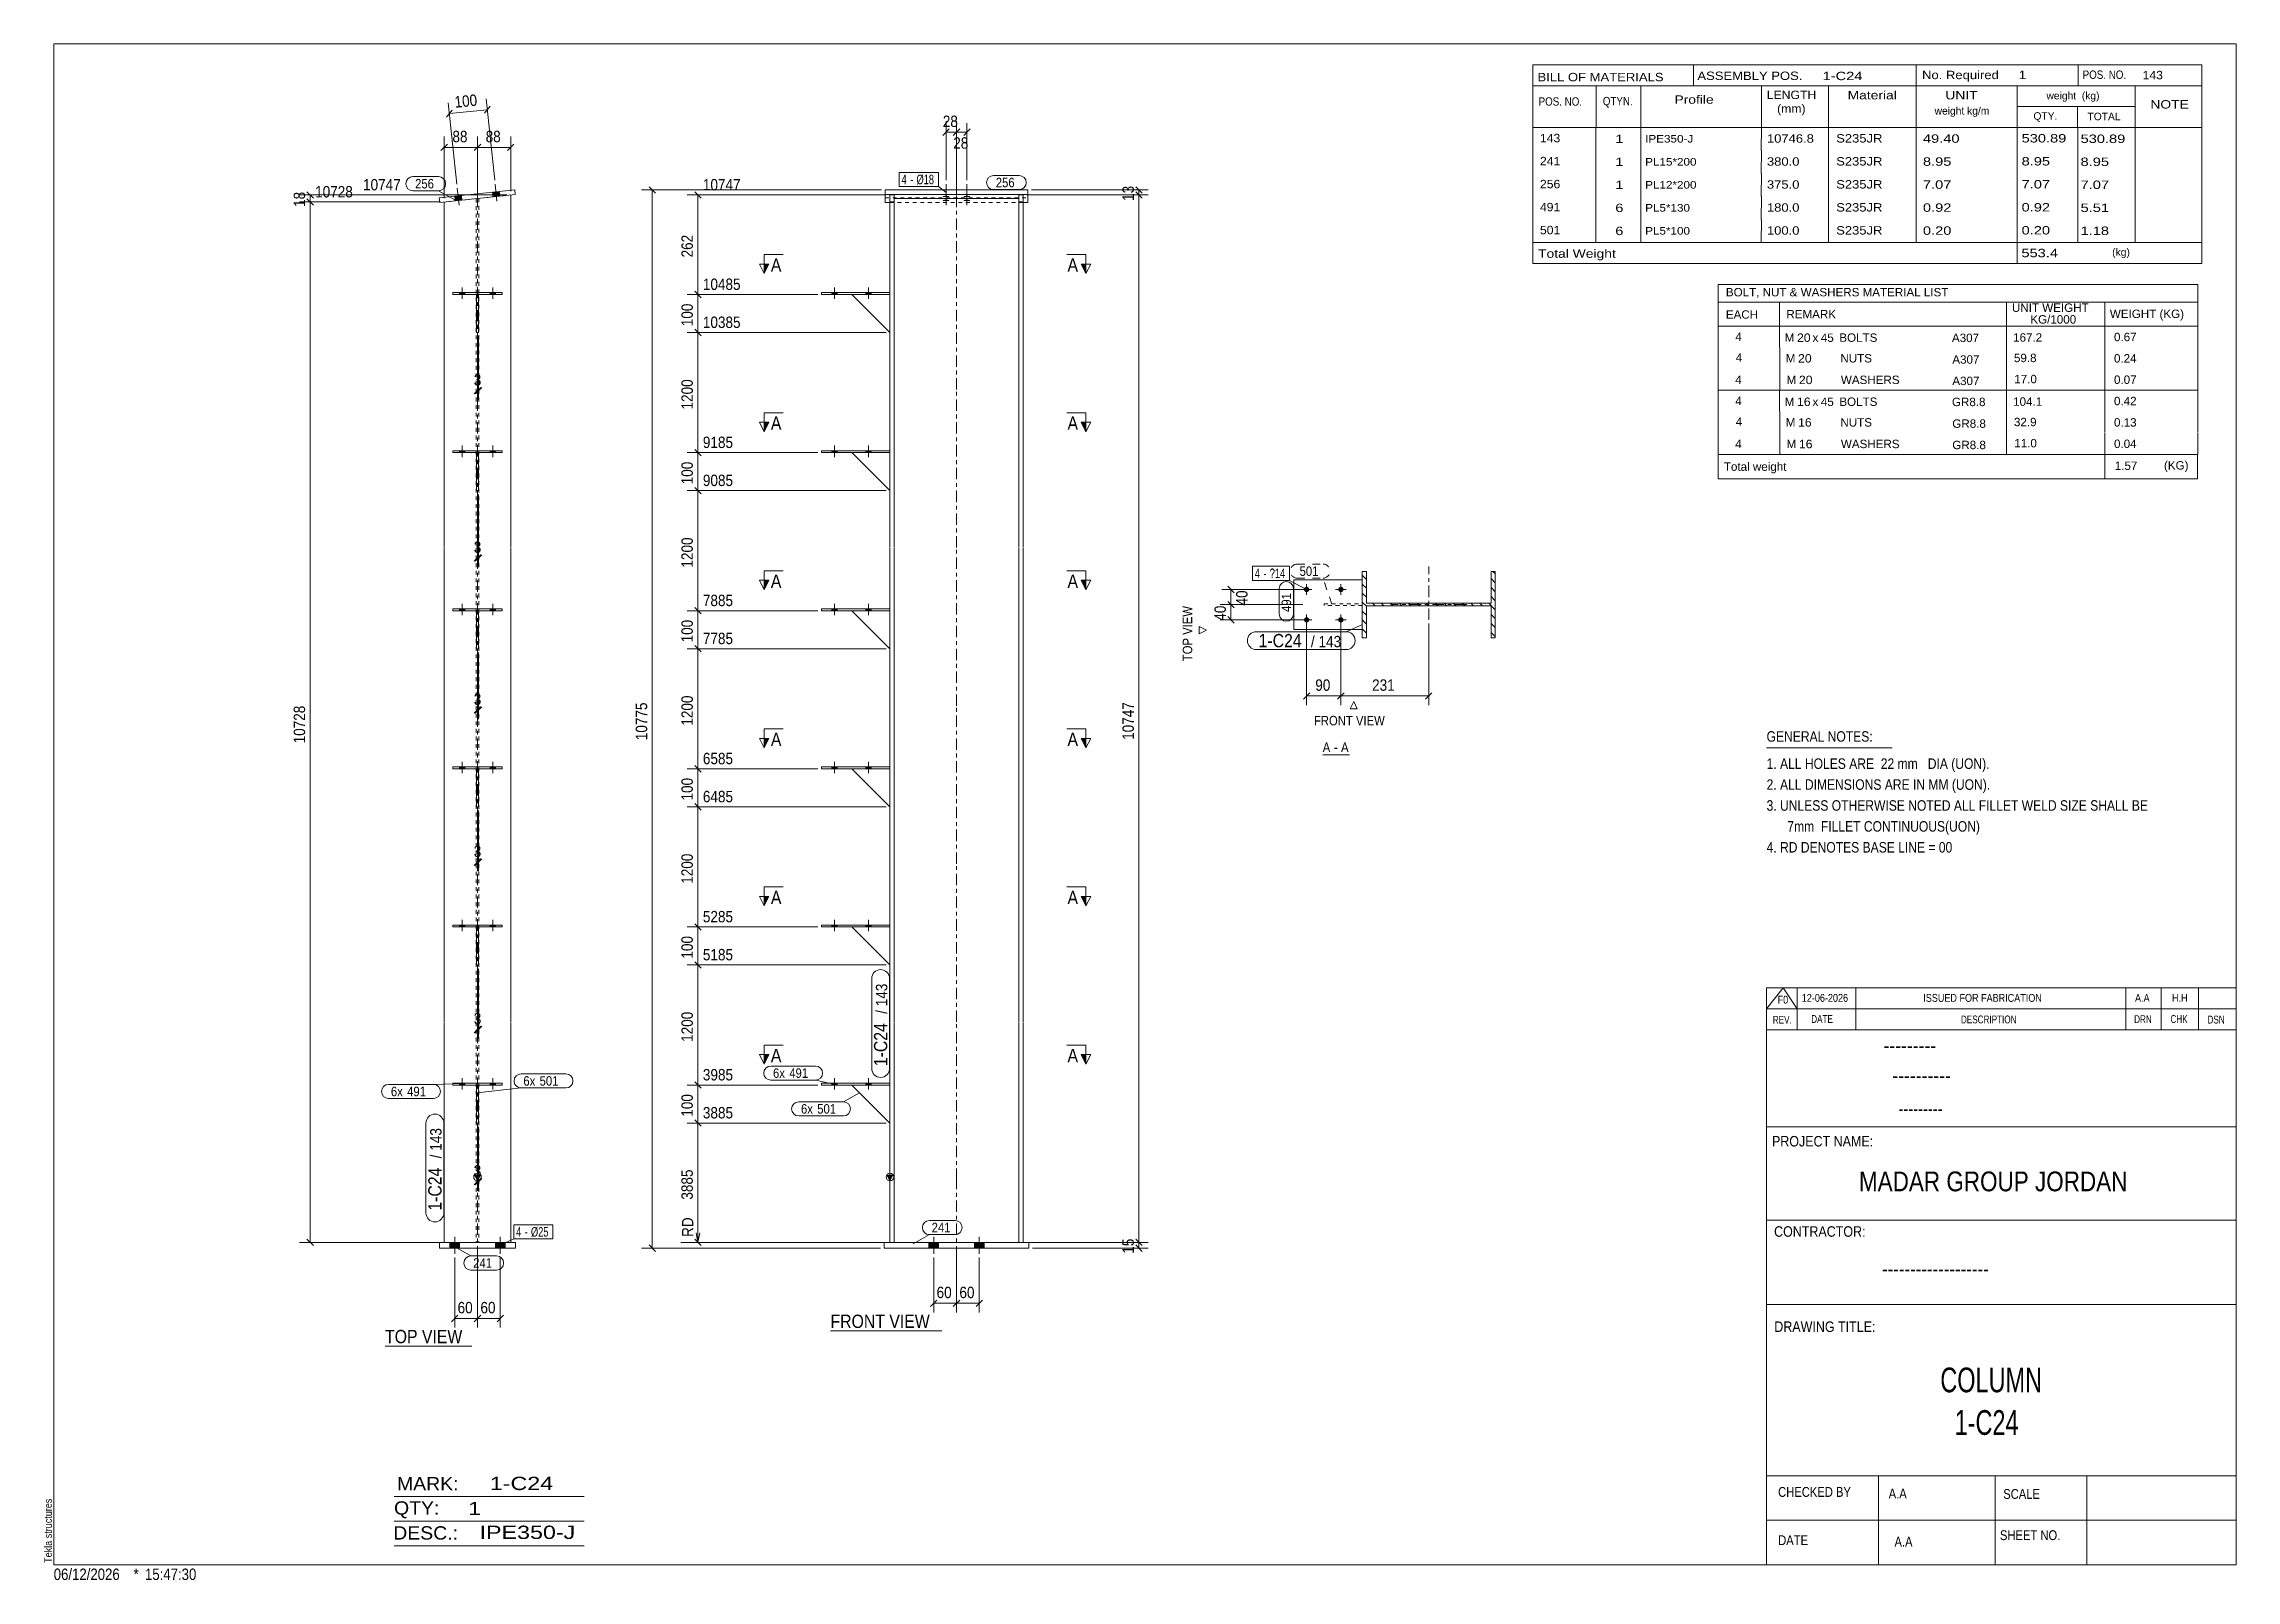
# Model space of a CAD drawing. Header units: millimetres. Extents: x 2 to 579, y 1 to 405.
import ezdxf

# ---------------------------------------------------------------- set-up
doc = ezdxf.new("R2010")
doc.units = ezdxf.units.MM
for name, pattern in [('XKITLINE00', [0]), ('XKITLINE01', [4, 1, -1, 1, -1]), ('XKITLINE02', [4, 2, -2]), ('XKITLINE03', [6, 3, -1, 1, -1])]:
    doc.linetypes.add(name, pattern=pattern)
for name, color, linetype, lineweight in [('Bolt', 3, 'Continuous', 0), ('BoltMark', 7, 'Continuous', 0), ('Dimensions', 7, 'Continuous', 0), ('DrawingSheet', 5, 'Continuous', 0), ('OtherObjectType', 7, 'Continuous', 0), ('Part', 2, 'Continuous', 0), ('PartMark', 7, 'Continuous', 0), ('Section', 6, 'Continuous', 0)]:
    doc.layers.add(name, color=color, linetype=linetype, lineweight=lineweight)
doc.styles.add('@ARIAL_UNICODE_MS_BOLD', font='ARIAL.TTF')
doc.styles.add('ARIAL', font='ARIAL.TTF')
doc.styles.add('ARIAL_NARROW', font='ARIALN.TTF')
doc.styles.add('COMIC_SANS_MS_BOLD', font='COMICBD.TTF')
doc.styles.add('SWIS721_EX_BT', font='ARIAL.TTF')
doc.styles.add('SWISSE', font='ARIAL.TTF')

# ---------------------------------------------------------------- blocks, each defined once
blk = doc.blocks.new('*A1')
at = {"layer": 'Part', "color": 7, "linetype": 'XKITLINE00', "lineweight": 0}
for p, q in [((350.23, 264.16), (349.13, 265.26)), ((384.13, 265.62), (383.49, 266.26)), ((350.23, 261.81), (349.13, 262.91)), ((350.23, 259.45), (349.13, 260.55)), ((384.13, 263.26), (383.03, 264.36)), ((384.13, 260.91), (383.03, 262.01)), ((384.13, 258.55), (383.03, 259.65)), ((350.23, 257.09), (349.13, 258.19)), ((350.23, 254.73), (349.13, 255.83)), ((352.51, 257.16), (351.81, 257.86)), ((354.87, 257.16), (354.17, 257.86)), ((357.23, 257.16), (356.53, 257.86)), ((359.59, 257.16), (358.89, 257.86)), ((361.94, 257.16), (361.24, 257.86)), ((364.3, 257.16), (363.6, 257.86)), ((366.66, 257.16), (365.96, 257.86)), ((369.02, 257.16), (368.32, 257.86)), ((371.37, 257.16), (370.67, 257.86)), ((373.73, 257.16), (373.03, 257.86)), ((376.09, 257.16), (375.39, 257.86)), ((378.45, 257.16), (377.75, 257.86)), ((380.8, 257.16), (380.1, 257.86)), ((384.13, 256.19), (382.46, 257.86)), ((384.13, 253.84), (383.03, 254.94)), ((350.23, 252.38), (349.13, 253.48)), ((350.23, 250.02), (349.13, 251.12)), ((349.13, 248.76), (349.13, 248.76)), ((349.13, 248.76), (349.13, 248.76)), ((384.13, 251.48), (383.03, 252.58)), ((384.13, 249.12), (383.03, 250.22))]:
    blk.add_line(p, q, dxfattribs=at)
blk = doc.blocks.new('*A2')
at = {"layer": 'Bolt'}
for points in [[(209.63, 339.08), (209.63, 339.58), (211.03, 339.58), (211.03, 339.08)], [(209.63, 339.08), (209.63, 339.58), (211.03, 339.58), (211.03, 339.08)], [(218.63, 339.08), (218.63, 339.58), (220.03, 339.58), (220.03, 339.08)], [(218.63, 339.08), (218.63, 339.58), (220.03, 339.58), (220.03, 339.08)]]:
    blk.add_hatch(color=3, dxfattribs=at).paths.add_polyline_path(points, flags=17)
at = {"layer": 'Bolt', "color": 3, "linetype": 'XKITLINE00', "lineweight": 0}
for p, q in [((210.33, 337.92), (210.33, 340.92)), ((210.33, 337.92), (210.33, 340.92)), ((219.33, 337.92), (219.33, 340.92)), ((219.33, 337.92), (219.33, 340.92)), ((209.63, 339.08), (209.63, 339.58)), ((209.63, 339.08), (209.63, 339.58)), ((211.03, 339.08), (211.03, 339.58)), ((211.03, 339.08), (211.03, 339.58)), ((218.63, 339.08), (218.63, 339.58)), ((218.63, 339.08), (218.63, 339.58)), ((220.03, 339.08), (220.03, 339.58)), ((220.03, 339.08), (220.03, 339.58))]:
    blk.add_line(p, q, dxfattribs=at)
blk = doc.blocks.new('*A3')
at = {"layer": 'Bolt'}
for points in [[(209.63, 297.5), (209.63, 298), (211.03, 298), (211.03, 297.5)], [(209.63, 297.5), (209.63, 298), (211.03, 298), (211.03, 297.5)], [(218.63, 297.5), (218.63, 298), (220.03, 298), (220.03, 297.5)], [(218.63, 297.5), (218.63, 298), (220.03, 298), (220.03, 297.5)]]:
    blk.add_hatch(color=3, dxfattribs=at).paths.add_polyline_path(points, flags=17)
at = {"layer": 'Bolt', "color": 3, "linetype": 'XKITLINE00', "lineweight": 0}
for p, q in [((209.63, 297.5), (209.63, 298)), ((209.63, 297.5), (209.63, 298)), ((210.33, 296.34), (210.33, 299.34)), ((210.33, 296.34), (210.33, 299.34)), ((211.03, 297.5), (211.03, 298)), ((211.03, 297.5), (211.03, 298)), ((218.63, 297.5), (218.63, 298)), ((218.63, 297.5), (218.63, 298)), ((219.33, 296.34), (219.33, 299.34)), ((219.33, 296.34), (219.33, 299.34)), ((220.03, 297.5), (220.03, 298)), ((220.03, 297.5), (220.03, 298))]:
    blk.add_line(p, q, dxfattribs=at)
blk = doc.blocks.new('*A4')
at = {"layer": 'Bolt'}
for points in [[(209.63, 255.92), (209.63, 256.42), (211.03, 256.42), (211.03, 255.92)], [(209.63, 255.92), (209.63, 256.42), (211.03, 256.42), (211.03, 255.92)], [(218.63, 255.92), (218.63, 256.42), (220.03, 256.42), (220.03, 255.92)], [(218.63, 255.92), (218.63, 256.42), (220.03, 256.42), (220.03, 255.92)]]:
    blk.add_hatch(color=3, dxfattribs=at).paths.add_polyline_path(points, flags=17)
at = {"layer": 'Bolt', "color": 3, "linetype": 'XKITLINE00', "lineweight": 0}
for p, q in [((209.63, 255.92), (209.63, 256.42)), ((209.63, 255.92), (209.63, 256.42)), ((210.33, 254.76), (210.33, 257.76)), ((210.33, 254.76), (210.33, 257.76)), ((211.03, 255.92), (211.03, 256.42)), ((211.03, 255.92), (211.03, 256.42)), ((218.63, 255.92), (218.63, 256.42)), ((218.63, 255.92), (218.63, 256.42)), ((219.33, 254.76), (219.33, 257.76)), ((219.33, 254.76), (219.33, 257.76)), ((220.03, 255.92), (220.03, 256.42)), ((220.03, 255.92), (220.03, 256.42))]:
    blk.add_line(p, q, dxfattribs=at)
blk = doc.blocks.new('*A5')
at = {"layer": 'Bolt'}
for points in [[(209.63, 214.34), (209.63, 214.84), (211.03, 214.84), (211.03, 214.34)], [(209.63, 214.34), (209.63, 214.84), (211.03, 214.84), (211.03, 214.34)], [(218.63, 214.34), (218.63, 214.84), (220.03, 214.84), (220.03, 214.34)], [(218.63, 214.34), (218.63, 214.84), (220.03, 214.84), (220.03, 214.34)]]:
    blk.add_hatch(color=3, dxfattribs=at).paths.add_polyline_path(points, flags=17)
at = {"layer": 'Bolt', "color": 3, "linetype": 'XKITLINE00', "lineweight": 0}
for p, q in [((209.63, 214.34), (209.63, 214.84)), ((209.63, 214.34), (209.63, 214.84)), ((210.33, 213.18), (210.33, 216.18)), ((210.33, 213.18), (210.33, 216.18)), ((211.03, 214.34), (211.03, 214.84)), ((211.03, 214.34), (211.03, 214.84)), ((218.63, 214.34), (218.63, 214.84)), ((218.63, 214.34), (218.63, 214.84)), ((219.33, 213.18), (219.33, 216.18)), ((219.33, 213.18), (219.33, 216.18)), ((220.03, 214.34), (220.03, 214.84)), ((220.03, 214.34), (220.03, 214.84))]:
    blk.add_line(p, q, dxfattribs=at)
blk = doc.blocks.new('*A6')
at = {"layer": 'Bolt'}
for points in [[(209.63, 172.76), (209.63, 173.26), (211.03, 173.26), (211.03, 172.76)], [(209.63, 172.76), (209.63, 173.26), (211.03, 173.26), (211.03, 172.76)], [(218.63, 172.76), (218.63, 173.26), (220.03, 173.26), (220.03, 172.76)], [(218.63, 172.76), (218.63, 173.26), (220.03, 173.26), (220.03, 172.76)]]:
    blk.add_hatch(color=3, dxfattribs=at).paths.add_polyline_path(points, flags=17)
at = {"layer": 'Bolt', "color": 3, "linetype": 'XKITLINE00', "lineweight": 0}
for p, q in [((209.63, 172.76), (209.63, 173.26)), ((209.63, 172.76), (209.63, 173.26)), ((210.33, 171.6), (210.33, 174.6)), ((210.33, 171.6), (210.33, 174.6)), ((211.03, 172.76), (211.03, 173.26)), ((211.03, 172.76), (211.03, 173.26)), ((218.63, 172.76), (218.63, 173.26)), ((218.63, 172.76), (218.63, 173.26)), ((219.33, 171.6), (219.33, 174.6)), ((219.33, 171.6), (219.33, 174.6)), ((220.03, 172.76), (220.03, 173.26)), ((220.03, 172.76), (220.03, 173.26))]:
    blk.add_line(p, q, dxfattribs=at)
blk = doc.blocks.new('*A7')
at = {"layer": 'Bolt'}
for points in [[(209.63, 131.18), (209.63, 131.68), (211.03, 131.68), (211.03, 131.18)], [(209.63, 131.18), (209.63, 131.68), (211.03, 131.68), (211.03, 131.18)], [(218.63, 131.18), (218.63, 131.68), (220.03, 131.68), (220.03, 131.18)], [(218.63, 131.18), (218.63, 131.68), (220.03, 131.68), (220.03, 131.18)]]:
    blk.add_hatch(color=3, dxfattribs=at).paths.add_polyline_path(points, flags=17)
at = {"layer": 'Bolt', "color": 3, "linetype": 'XKITLINE00', "lineweight": 0}
for p, q in [((210.33, 130.02), (210.33, 133.02)), ((210.33, 130.02), (210.33, 133.02)), ((219.33, 130.02), (219.33, 133.02)), ((219.33, 130.02), (219.33, 133.02)), ((209.63, 131.18), (209.63, 131.68)), ((209.63, 131.18), (209.63, 131.68)), ((211.03, 131.18), (211.03, 131.68)), ((211.03, 131.18), (211.03, 131.68)), ((218.63, 131.18), (218.63, 131.68)), ((218.63, 131.18), (218.63, 131.68)), ((220.03, 131.18), (220.03, 131.68)), ((220.03, 131.18), (220.03, 131.68))]:
    blk.add_line(p, q, dxfattribs=at)
blk = doc.blocks.new('*A8')
at = {"layer": 'Bolt'}
for points in [[(239.72, 365.04), (239.77, 365.04), (239.81, 365.04), (239.85, 365.04), (239.9, 365.04), (239.94, 365.03), (239.98, 365.03), (240.02, 365.03), (240.06, 365.02), (240.1, 365.02), (240.14, 365.02), (240.18, 365.01), (240.21, 365.01), (240.25, 365), (240.28, 364.99), (240.31, 364.99), (240.34, 364.98), (240.37, 364.98), (240.4, 364.97), (240.43, 364.96), (240.45, 364.95), (240.47, 364.95), (240.49, 364.94), (240.51, 364.93), (240.53, 364.92), (240.54, 364.91), (240.55, 364.9), (240.56, 364.9), (240.57, 364.89), (240.57, 364.88), (240.58, 364.87), (240.58, 364.86), (240.58, 364.85), (240.57, 364.84), (240.57, 364.83), (240.56, 364.82), (240.55, 364.82), (240.54, 364.81), (240.53, 364.8), (240.51, 364.79), (240.49, 364.78), (240.47, 364.77), (240.45, 364.77), (240.43, 364.76), (240.4, 364.75), (240.37, 364.74), (240.34, 364.74), (240.31, 364.73), (240.28, 364.73), (240.25, 364.72), (240.21, 364.71), (240.18, 364.71), (240.14, 364.7), (240.1, 364.7), (240.06, 364.7), (240.02, 364.69), (239.98, 364.69), (239.94, 364.69), (239.9, 364.68), (239.85, 364.68), (239.81, 364.68), (239.77, 364.68), (239.72, 364.68), (239.68, 364.68), (239.63, 364.68), (239.59, 364.68), (239.55, 364.68), (239.5, 364.68), (239.46, 364.68), (239.42, 364.69), (239.37, 364.69), (239.33, 364.69), (239.29, 364.7), (239.25, 364.7), (239.22, 364.7), (239.18, 364.71), (239.14, 364.71), (239.11, 364.72), (239.07, 364.73), (239.04, 364.73), (239.01, 364.74), (238.98, 364.74), (238.96, 364.75), (238.93, 364.76), (238.91, 364.77), (238.88, 364.77), (238.86, 364.78), (238.85, 364.79), (238.83, 364.8), (238.82, 364.81), (238.8, 364.82), (238.8, 364.82), (238.79, 364.83), (238.78, 364.84), (238.78, 364.85), (238.78, 364.86), (238.78, 364.87), (238.78, 364.88), (238.79, 364.89), (238.8, 364.9), (238.8, 364.9), (238.82, 364.91), (238.83, 364.92), (238.85, 364.93), (238.86, 364.94), (238.88, 364.95), (238.91, 364.95), (238.93, 364.96), (238.96, 364.97), (238.98, 364.98), (239.01, 364.98), (239.04, 364.99), (239.07, 364.99), (239.11, 365), (239.14, 365.01), (239.18, 365.01), (239.22, 365.02), (239.25, 365.02), (239.29, 365.02), (239.33, 365.03), (239.37, 365.03), (239.42, 365.03), (239.46, 365.04), (239.5, 365.04), (239.55, 365.04), (239.59, 365.04), (239.63, 365.04), (239.68, 365.04)], [(239.72, 364), (239.77, 364), (239.81, 363.99), (239.85, 363.99), (239.9, 363.99), (239.94, 363.99), (239.98, 363.99), (240.02, 363.98), (240.06, 363.98), (240.1, 363.97), (240.14, 363.97), (240.18, 363.97), (240.21, 363.96), (240.25, 363.95), (240.28, 363.95), (240.31, 363.94), (240.34, 363.94), (240.37, 363.93), (240.4, 363.92), (240.43, 363.91), (240.45, 363.91), (240.47, 363.9), (240.49, 363.89), (240.51, 363.88), (240.53, 363.87), (240.54, 363.87), (240.55, 363.86), (240.56, 363.85), (240.57, 363.84), (240.57, 363.83), (240.58, 363.82), (240.58, 363.81), (240.58, 363.8), (240.57, 363.79), (240.57, 363.78), (240.56, 363.78), (240.55, 363.77), (240.54, 363.76), (240.53, 363.75), (240.51, 363.74), (240.49, 363.73), (240.47, 363.72), (240.45, 363.72), (240.43, 363.71), (240.4, 363.7), (240.37, 363.69), (240.34, 363.69), (240.31, 363.68), (240.28, 363.67), (240.25, 363.67), (240.21, 363.66), (240.18, 363.66), (240.14, 363.65), (240.1, 363.65), (240.06, 363.64), (240.02, 363.64), (239.98, 363.64), (239.94, 363.63), (239.9, 363.63), (239.85, 363.63), (239.81, 363.63), (239.77, 363.63), (239.72, 363.63), (239.68, 363.63), (239.63, 363.63), (239.59, 363.63), (239.55, 363.63), (239.5, 363.63), (239.46, 363.63), (239.42, 363.63), (239.37, 363.64), (239.33, 363.64), (239.29, 363.64), (239.25, 363.65), (239.22, 363.65), (239.18, 363.66), (239.14, 363.66), (239.11, 363.67), (239.07, 363.67), (239.04, 363.68), (239.01, 363.69), (238.98, 363.69), (238.96, 363.7), (238.93, 363.71), (238.91, 363.72), (238.88, 363.72), (238.86, 363.73), (238.85, 363.74), (238.83, 363.75), (238.82, 363.76), (238.8, 363.77), (238.8, 363.78), (238.79, 363.78), (238.78, 363.79), (238.78, 363.8), (238.78, 363.81), (238.78, 363.82), (238.78, 363.83), (238.79, 363.84), (238.8, 363.85), (238.8, 363.86), (238.82, 363.87), (238.83, 363.87), (238.85, 363.88), (238.86, 363.89), (238.88, 363.9), (238.91, 363.91), (238.93, 363.91), (238.96, 363.92), (238.98, 363.93), (239.01, 363.94), (239.04, 363.94), (239.07, 363.95), (239.11, 363.95), (239.14, 363.96), (239.18, 363.97), (239.22, 363.97), (239.25, 363.97), (239.29, 363.98), (239.33, 363.98), (239.37, 363.99), (239.42, 363.99), (239.46, 363.99), (239.5, 363.99), (239.55, 363.99), (239.59, 364), (239.63, 364), (239.68, 364)], [(245.22, 365.04), (245.27, 365.04), (245.31, 365.04), (245.35, 365.04), (245.4, 365.04), (245.44, 365.03), (245.48, 365.03), (245.52, 365.03), (245.56, 365.02), (245.6, 365.02), (245.64, 365.02), (245.68, 365.01), (245.71, 365.01), (245.75, 365), (245.78, 364.99), (245.81, 364.99), (245.84, 364.98), (245.87, 364.98), (245.9, 364.97), (245.93, 364.96), (245.95, 364.95), (245.97, 364.95), (245.99, 364.94), (246.01, 364.93), (246.03, 364.92), (246.04, 364.91), (246.05, 364.9), (246.06, 364.9), (246.07, 364.89), (246.07, 364.88), (246.08, 364.87), (246.08, 364.86), (246.08, 364.85), (246.07, 364.84), (246.07, 364.83), (246.06, 364.82), (246.05, 364.82), (246.04, 364.81), (246.03, 364.8), (246.01, 364.79), (245.99, 364.78), (245.97, 364.77), (245.95, 364.77), (245.93, 364.76), (245.9, 364.75), (245.87, 364.74), (245.84, 364.74), (245.81, 364.73), (245.78, 364.73), (245.75, 364.72), (245.71, 364.71), (245.68, 364.71), (245.64, 364.7), (245.6, 364.7), (245.56, 364.7), (245.52, 364.69), (245.48, 364.69), (245.44, 364.69), (245.4, 364.68), (245.35, 364.68), (245.31, 364.68), (245.27, 364.68), (245.22, 364.68), (245.18, 364.68), (245.13, 364.68), (245.09, 364.68), (245.05, 364.68), (245, 364.68), (244.96, 364.68), (244.92, 364.69), (244.87, 364.69), (244.83, 364.69), (244.79, 364.7), (244.75, 364.7), (244.72, 364.7), (244.68, 364.71), (244.64, 364.71), (244.61, 364.72), (244.57, 364.73), (244.54, 364.73), (244.51, 364.74), (244.48, 364.74), (244.46, 364.75), (244.43, 364.76), (244.41, 364.77), (244.38, 364.77), (244.36, 364.78), (244.35, 364.79), (244.33, 364.8), (244.32, 364.81), (244.3, 364.82), (244.3, 364.82), (244.29, 364.83), (244.28, 364.84), (244.28, 364.85), (244.28, 364.86), (244.28, 364.87), (244.28, 364.88), (244.29, 364.89), (244.3, 364.9), (244.3, 364.9), (244.32, 364.91), (244.33, 364.92), (244.35, 364.93), (244.36, 364.94), (244.38, 364.95), (244.41, 364.95), (244.43, 364.96), (244.46, 364.97), (244.48, 364.98), (244.51, 364.98), (244.54, 364.99), (244.57, 364.99), (244.61, 365), (244.64, 365.01), (244.68, 365.01), (244.72, 365.02), (244.75, 365.02), (244.79, 365.02), (244.83, 365.03), (244.87, 365.03), (244.92, 365.03), (244.96, 365.04), (245, 365.04), (245.05, 365.04), (245.09, 365.04), (245.13, 365.04), (245.18, 365.04)], [(245.22, 364), (245.27, 364), (245.31, 363.99), (245.35, 363.99), (245.4, 363.99), (245.44, 363.99), (245.48, 363.99), (245.52, 363.98), (245.56, 363.98), (245.6, 363.97), (245.64, 363.97), (245.68, 363.97), (245.71, 363.96), (245.75, 363.95), (245.78, 363.95), (245.81, 363.94), (245.84, 363.94), (245.87, 363.93), (245.9, 363.92), (245.93, 363.91), (245.95, 363.91), (245.97, 363.9), (245.99, 363.89), (246.01, 363.88), (246.03, 363.87), (246.04, 363.87), (246.05, 363.86), (246.06, 363.85), (246.07, 363.84), (246.07, 363.83), (246.08, 363.82), (246.08, 363.81), (246.08, 363.8), (246.07, 363.79), (246.07, 363.78), (246.06, 363.78), (246.05, 363.77), (246.04, 363.76), (246.03, 363.75), (246.01, 363.74), (245.99, 363.73), (245.97, 363.72), (245.95, 363.72), (245.93, 363.71), (245.9, 363.7), (245.87, 363.69), (245.84, 363.69), (245.81, 363.68), (245.78, 363.67), (245.75, 363.67), (245.71, 363.66), (245.68, 363.66), (245.64, 363.65), (245.6, 363.65), (245.56, 363.64), (245.52, 363.64), (245.48, 363.64), (245.44, 363.63), (245.4, 363.63), (245.35, 363.63), (245.31, 363.63), (245.27, 363.63), (245.22, 363.63), (245.18, 363.63), (245.13, 363.63), (245.09, 363.63), (245.05, 363.63), (245, 363.63), (244.96, 363.63), (244.92, 363.63), (244.87, 363.64), (244.83, 363.64), (244.79, 363.64), (244.75, 363.65), (244.72, 363.65), (244.68, 363.66), (244.64, 363.66), (244.61, 363.67), (244.57, 363.67), (244.54, 363.68), (244.51, 363.69), (244.48, 363.69), (244.46, 363.7), (244.43, 363.71), (244.41, 363.72), (244.38, 363.72), (244.36, 363.73), (244.35, 363.74), (244.33, 363.75), (244.32, 363.76), (244.3, 363.77), (244.3, 363.78), (244.29, 363.78), (244.28, 363.79), (244.28, 363.8), (244.28, 363.81), (244.28, 363.82), (244.28, 363.83), (244.29, 363.84), (244.3, 363.85), (244.3, 363.86), (244.32, 363.87), (244.33, 363.87), (244.35, 363.88), (244.36, 363.89), (244.38, 363.9), (244.41, 363.91), (244.43, 363.91), (244.46, 363.92), (244.48, 363.93), (244.51, 363.94), (244.54, 363.94), (244.57, 363.95), (244.61, 363.95), (244.64, 363.96), (244.68, 363.97), (244.72, 363.97), (244.75, 363.97), (244.79, 363.98), (244.83, 363.98), (244.87, 363.99), (244.92, 363.99), (244.96, 363.99), (245, 363.99), (245.05, 363.99), (245.09, 364), (245.13, 364), (245.18, 364)]]:
    blk.add_hatch(color=3, dxfattribs=at).paths.add_polyline_path(points, flags=17)
at = {"layer": 'Bolt', "color": 3, "linetype": 'XKITLINE00', "lineweight": 0}
for p, q in [((239.68, 368.12), (239.68, 363.64)), ((239.68, 367.07), (239.68, 362.59)), ((245.18, 368.12), (245.18, 363.64)), ((245.18, 367.07), (245.18, 362.59))]:
    blk.add_line(p, q, dxfattribs=at)
blk = doc.blocks.new('*A9')
at = {"layer": 'Bolt'}
for points in [[(237.68, 89.78), (237.68, 88.28), (235.18, 88.28), (235.18, 89.78)], [(237.68, 89.78), (237.68, 88.28), (235.18, 88.28), (235.18, 89.78)], [(249.68, 89.78), (249.68, 88.28), (247.18, 88.28), (247.18, 89.78)], [(249.68, 89.78), (249.68, 88.28), (247.18, 88.28), (247.18, 89.78)]]:
    blk.add_hatch(color=3, dxfattribs=at).paths.add_polyline_path(points, flags=17)
at = {"layer": 'Bolt', "color": 3, "linetype": 'XKITLINE00', "lineweight": 0}
for p, q in [((235.18, 89.78), (235.18, 88.28)), ((235.18, 89.78), (235.18, 88.28)), ((236.43, 91.28), (236.43, 86.78)), ((236.43, 91.28), (236.43, 86.78)), ((237.68, 89.78), (237.68, 88.28)), ((237.68, 89.78), (237.68, 88.28)), ((247.18, 89.78), (247.18, 88.28)), ((247.18, 89.78), (247.18, 88.28)), ((248.43, 91.28), (248.43, 86.78)), ((248.43, 91.28), (248.43, 86.78)), ((249.68, 89.78), (249.68, 88.28)), ((249.68, 89.78), (249.68, 88.28))]:
    blk.add_line(p, q, dxfattribs=at)
blk = doc.blocks.new('*A10')
at = {"layer": 'Part'}
blk.add_hatch(color=2, dxfattribs=at).paths.add_polyline_path([(224.13, 107.49), (225.73, 107.49), (224.93, 106.09)], flags=17)
at = {"layer": 'Part', "color": 7, "linetype": 'XKITLINE03', "lineweight": 0}
for p, q in [((242.43, 314.08), (242.43, 374.34)), ((242.43, 272.5), (242.43, 313.98)), ((242.43, 230.92), (242.43, 272.4)), ((242.43, 189.34), (242.43, 230.82)), ((242.43, 147.76), (242.43, 189.24)), ((242.43, 106.18), (242.43, 147.66)), ((242.43, 79.78), (242.43, 106.08))]:
    blk.add_line(p, q, dxfattribs=at)
at = {"layer": 'Part', "color": 2, "linetype": 'XKITLINE00', "lineweight": 0}
for p, q in [((226.03, 365.26), (224.93, 365.26)), ((224.93, 365.26), (224.93, 314.08)), ((226.03, 314.08), (226.03, 365.26)), ((226.03, 364.37), (258.83, 364.37)), ((259.93, 365.26), (258.83, 365.26)), ((258.83, 365.26), (258.83, 314.08)), ((259.93, 314.08), (259.93, 365.26)), ((224.93, 313.98), (224.93, 272.5)), ((226.03, 272.5), (226.03, 313.98)), ((258.83, 313.98), (258.83, 272.5)), ((259.93, 272.5), (259.93, 313.98)), ((224.93, 272.4), (224.93, 230.92)), ((226.03, 230.92), (226.03, 272.4)), ((258.83, 272.4), (258.83, 230.92)), ((259.93, 230.92), (259.93, 272.4)), ((224.93, 230.82), (224.93, 189.34)), ((226.03, 189.34), (226.03, 230.82)), ((258.83, 230.82), (258.83, 189.34)), ((259.93, 189.34), (259.93, 230.82)), ((224.93, 189.24), (224.93, 147.76)), ((226.03, 147.76), (226.03, 189.24)), ((258.83, 189.24), (258.83, 147.76)), ((259.93, 147.76), (259.93, 189.24)), ((224.93, 147.66), (224.93, 106.18)), ((226.03, 106.18), (226.03, 147.66)), ((258.83, 147.66), (258.83, 106.18)), ((259.93, 106.18), (259.93, 147.66)), ((224.93, 106.09), (224.13, 107.49)), ((224.13, 107.49), (225.73, 107.49)), ((225.73, 107.49), (224.93, 106.09)), ((224.93, 106.08), (224.93, 89.78)), ((226.03, 89.78), (226.03, 106.08)), ((258.83, 106.08), (258.83, 89.78)), ((259.93, 89.78), (259.93, 106.08))]:
    blk.add_line(p, q, dxfattribs=at)
at = {"layer": 'Part', "color": 7, "linetype": 'XKITLINE01', "lineweight": 0}
for p, q in [((224.93, 363.41), (226.03, 363.41)), ((226.03, 364.3), (258.83, 364.3)), ((258.83, 363.41), (259.93, 363.41)), ((224.93, 89.78), (259.93, 89.78))]:
    blk.add_line(p, q, dxfattribs=at)
at = {"layer": 'Part', "color": 2, "linetype": 'XKITLINE00', "lineweight": 0}
blk.add_circle((224.93, 106.99), 1, dxfattribs=at)
blk = doc.blocks.new('*A11')
at = {"layer": 'Part', "color": 2, "linetype": 'XKITLINE00', "lineweight": 0}
blk.add_line((214.93, 339.08), (224.93, 329.08), dxfattribs=at)
at = {"layer": 'Part', "color": 7, "linetype": 'XKITLINE01', "lineweight": 0}
for p, q in [((224.93, 339.08), (214.93, 339.08)), ((224.93, 329.08), (224.93, 339.08))]:
    blk.add_line(p, q, dxfattribs=at)
blk = doc.blocks.new('*A12')
at = {"layer": 'Part', "color": 2, "linetype": 'XKITLINE00', "lineweight": 0}
for p, q in [((224.93, 339.58), (206.93, 339.58)), ((206.93, 339.58), (206.93, 339.08)), ((224.93, 339.08), (206.93, 339.08))]:
    blk.add_line(p, q, dxfattribs=at)
at = {"layer": 'Part', "color": 7, "linetype": 'XKITLINE01', "lineweight": 0}
blk.add_line((224.93, 339.58), (224.93, 339.08), dxfattribs=at)
blk = doc.blocks.new('*A13')
at = {"layer": 'Part', "color": 2, "linetype": 'XKITLINE00', "lineweight": 0}
blk.add_line((214.93, 297.5), (224.93, 287.5), dxfattribs=at)
at = {"layer": 'Part', "color": 7, "linetype": 'XKITLINE01', "lineweight": 0}
for p, q in [((224.93, 297.5), (214.93, 297.5)), ((224.93, 287.5), (224.93, 297.5))]:
    blk.add_line(p, q, dxfattribs=at)
blk = doc.blocks.new('*A14')
at = {"layer": 'Part', "color": 2, "linetype": 'XKITLINE00', "lineweight": 0}
for p, q in [((224.93, 298), (206.93, 298)), ((206.93, 298), (206.93, 297.5)), ((224.93, 297.5), (206.93, 297.5))]:
    blk.add_line(p, q, dxfattribs=at)
at = {"layer": 'Part', "color": 7, "linetype": 'XKITLINE01', "lineweight": 0}
blk.add_line((224.93, 298), (224.93, 297.5), dxfattribs=at)
blk = doc.blocks.new('*A15')
at = {"layer": 'Part', "color": 2, "linetype": 'XKITLINE00', "lineweight": 0}
blk.add_line((214.93, 255.92), (224.93, 245.92), dxfattribs=at)
at = {"layer": 'Part', "color": 7, "linetype": 'XKITLINE01', "lineweight": 0}
for p, q in [((224.93, 255.92), (214.93, 255.92)), ((224.93, 245.92), (224.93, 255.92))]:
    blk.add_line(p, q, dxfattribs=at)
blk = doc.blocks.new('*A16')
at = {"layer": 'Part', "color": 2, "linetype": 'XKITLINE00', "lineweight": 0}
for p, q in [((224.93, 256.42), (206.93, 256.42)), ((206.93, 256.42), (206.93, 255.92)), ((224.93, 255.92), (206.93, 255.92))]:
    blk.add_line(p, q, dxfattribs=at)
at = {"layer": 'Part', "color": 7, "linetype": 'XKITLINE01', "lineweight": 0}
blk.add_line((224.93, 256.42), (224.93, 255.92), dxfattribs=at)
blk = doc.blocks.new('*A17')
at = {"layer": 'Part', "color": 2, "linetype": 'XKITLINE00', "lineweight": 0}
blk.add_line((214.93, 214.34), (224.93, 204.34), dxfattribs=at)
at = {"layer": 'Part', "color": 7, "linetype": 'XKITLINE01', "lineweight": 0}
for p, q in [((224.93, 214.34), (214.93, 214.34)), ((224.93, 204.34), (224.93, 214.34))]:
    blk.add_line(p, q, dxfattribs=at)
blk = doc.blocks.new('*A18')
at = {"layer": 'Part', "color": 2, "linetype": 'XKITLINE00', "lineweight": 0}
for p, q in [((224.93, 214.84), (206.93, 214.84)), ((206.93, 214.84), (206.93, 214.34)), ((224.93, 214.34), (206.93, 214.34))]:
    blk.add_line(p, q, dxfattribs=at)
at = {"layer": 'Part', "color": 7, "linetype": 'XKITLINE01', "lineweight": 0}
blk.add_line((224.93, 214.84), (224.93, 214.34), dxfattribs=at)
blk = doc.blocks.new('*A19')
at = {"layer": 'Part', "color": 2, "linetype": 'XKITLINE00', "lineweight": 0}
blk.add_line((214.93, 172.76), (224.93, 162.76), dxfattribs=at)
at = {"layer": 'Part', "color": 7, "linetype": 'XKITLINE01', "lineweight": 0}
for p, q in [((224.93, 172.76), (214.93, 172.76)), ((224.93, 162.76), (224.93, 172.76))]:
    blk.add_line(p, q, dxfattribs=at)
blk = doc.blocks.new('*A20')
at = {"layer": 'Part', "color": 2, "linetype": 'XKITLINE00', "lineweight": 0}
for p, q in [((224.93, 173.26), (206.93, 173.26)), ((206.93, 173.26), (206.93, 172.76)), ((224.93, 172.76), (206.93, 172.76))]:
    blk.add_line(p, q, dxfattribs=at)
at = {"layer": 'Part', "color": 7, "linetype": 'XKITLINE01', "lineweight": 0}
blk.add_line((224.93, 173.26), (224.93, 172.76), dxfattribs=at)
blk = doc.blocks.new('*A21')
at = {"layer": 'Part', "color": 2, "linetype": 'XKITLINE00', "lineweight": 0}
for p, q in [((224.93, 131.68), (206.93, 131.68)), ((206.93, 131.68), (206.93, 131.18)), ((224.93, 131.18), (206.93, 131.18))]:
    blk.add_line(p, q, dxfattribs=at)
at = {"layer": 'Part', "color": 7, "linetype": 'XKITLINE01', "lineweight": 0}
blk.add_line((224.93, 131.68), (224.93, 131.18), dxfattribs=at)
blk = doc.blocks.new('*A22')
at = {"layer": 'Part', "color": 2, "linetype": 'XKITLINE00', "lineweight": 0}
blk.add_line((214.93, 131.18), (224.93, 121.18), dxfattribs=at)
at = {"layer": 'Part', "color": 7, "linetype": 'XKITLINE01', "lineweight": 0}
for p, q in [((224.93, 131.18), (214.93, 131.18)), ((224.93, 121.18), (224.93, 131.18))]:
    blk.add_line(p, q, dxfattribs=at)
blk = doc.blocks.new('*A23')
at = {"layer": 'Part', "color": 2, "linetype": 'XKITLINE00', "lineweight": 0}
for p, q in [((223.68, 366.58), (261.18, 366.58)), ((223.68, 366.58), (223.68, 363.29)), ((223.68, 365.38), (261.18, 365.38)), ((223.68, 363.29), (224.93, 363.29)), ((261.18, 363.29), (259.93, 363.29)), ((261.18, 366.58), (261.18, 363.29))]:
    blk.add_line(p, q, dxfattribs=at)
at = {"layer": 'Part', "color": 7, "linetype": 'XKITLINE01', "lineweight": 0}
for p, q in [((223.68, 364.48), (261.18, 364.48)), ((259.93, 363.29), (224.93, 363.29))]:
    blk.add_line(p, q, dxfattribs=at)
blk = doc.blocks.new('*A24')
at = {"layer": 'Part', "color": 2, "linetype": 'XKITLINE00', "lineweight": 0}
for p, q in [((261.43, 89.78), (223.43, 89.78)), ((223.43, 89.78), (223.43, 88.28)), ((261.43, 88.28), (223.43, 88.28)), ((261.43, 89.78), (261.43, 88.28))]:
    blk.add_line(p, q, dxfattribs=at)
blk = doc.blocks.new('*A25')
at = {"layer": 'Bolt'}
for points in [[(113.15, 339.58), (113.15, 339.08), (111.75, 339.08), (111.75, 339.58)], [(113.15, 339.58), (113.15, 339.08), (111.75, 339.08), (111.75, 339.58)], [(121.15, 339.58), (121.15, 339.08), (119.75, 339.08), (119.75, 339.58)], [(121.15, 339.58), (121.15, 339.08), (119.75, 339.08), (119.75, 339.58)]]:
    blk.add_hatch(color=3, dxfattribs=at).paths.add_polyline_path(points, flags=17)
at = {"layer": 'Bolt', "color": 3, "linetype": 'XKITLINE00', "lineweight": 0}
for p, q in [((112.45, 337.92), (112.45, 340.92)), ((112.45, 337.92), (112.45, 340.92)), ((120.45, 337.92), (120.45, 340.92)), ((120.45, 337.92), (120.45, 340.92)), ((111.75, 339.08), (111.75, 339.58)), ((111.75, 339.08), (111.75, 339.58)), ((113.15, 339.08), (113.15, 339.58)), ((113.15, 339.08), (113.15, 339.58)), ((119.75, 339.08), (119.75, 339.58)), ((119.75, 339.08), (119.75, 339.58)), ((121.15, 339.08), (121.15, 339.58)), ((121.15, 339.08), (121.15, 339.58))]:
    blk.add_line(p, q, dxfattribs=at)
blk = doc.blocks.new('*A26')
at = {"layer": 'Bolt'}
for points in [[(113.15, 298), (113.15, 297.5), (111.75, 297.5), (111.75, 298)], [(113.15, 298), (113.15, 297.5), (111.75, 297.5), (111.75, 298)], [(121.15, 298), (121.15, 297.5), (119.75, 297.5), (119.75, 298)], [(121.15, 298), (121.15, 297.5), (119.75, 297.5), (119.75, 298)]]:
    blk.add_hatch(color=3, dxfattribs=at).paths.add_polyline_path(points, flags=17)
at = {"layer": 'Bolt', "color": 3, "linetype": 'XKITLINE00', "lineweight": 0}
for p, q in [((111.75, 297.5), (111.75, 298)), ((111.75, 297.5), (111.75, 298)), ((112.45, 296.34), (112.45, 299.34)), ((112.45, 296.34), (112.45, 299.34)), ((113.15, 297.5), (113.15, 298)), ((113.15, 297.5), (113.15, 298)), ((119.75, 297.5), (119.75, 298)), ((119.75, 297.5), (119.75, 298)), ((120.45, 296.34), (120.45, 299.34)), ((120.45, 296.34), (120.45, 299.34)), ((121.15, 297.5), (121.15, 298)), ((121.15, 297.5), (121.15, 298))]:
    blk.add_line(p, q, dxfattribs=at)
blk = doc.blocks.new('*A27')
at = {"layer": 'Bolt'}
for points in [[(113.15, 256.42), (113.15, 255.92), (111.75, 255.92), (111.75, 256.42)], [(113.15, 256.42), (113.15, 255.92), (111.75, 255.92), (111.75, 256.42)], [(121.15, 256.42), (121.15, 255.92), (119.75, 255.92), (119.75, 256.42)], [(121.15, 256.42), (121.15, 255.92), (119.75, 255.92), (119.75, 256.42)]]:
    blk.add_hatch(color=3, dxfattribs=at).paths.add_polyline_path(points, flags=17)
at = {"layer": 'Bolt', "color": 3, "linetype": 'XKITLINE00', "lineweight": 0}
for p, q in [((111.75, 255.92), (111.75, 256.42)), ((111.75, 255.92), (111.75, 256.42)), ((112.45, 254.76), (112.45, 257.76)), ((112.45, 254.76), (112.45, 257.76)), ((113.15, 255.92), (113.15, 256.42)), ((113.15, 255.92), (113.15, 256.42)), ((119.75, 255.92), (119.75, 256.42)), ((119.75, 255.92), (119.75, 256.42)), ((120.45, 254.76), (120.45, 257.76)), ((120.45, 254.76), (120.45, 257.76)), ((121.15, 255.92), (121.15, 256.42)), ((121.15, 255.92), (121.15, 256.42))]:
    blk.add_line(p, q, dxfattribs=at)
blk = doc.blocks.new('*A28')
at = {"layer": 'Bolt'}
for points in [[(113.15, 214.84), (113.15, 214.34), (111.75, 214.34), (111.75, 214.84)], [(113.15, 214.84), (113.15, 214.34), (111.75, 214.34), (111.75, 214.84)], [(121.15, 214.84), (121.15, 214.34), (119.75, 214.34), (119.75, 214.84)], [(121.15, 214.84), (121.15, 214.34), (119.75, 214.34), (119.75, 214.84)]]:
    blk.add_hatch(color=3, dxfattribs=at).paths.add_polyline_path(points, flags=17)
at = {"layer": 'Bolt', "color": 3, "linetype": 'XKITLINE00', "lineweight": 0}
for p, q in [((111.75, 214.34), (111.75, 214.84)), ((111.75, 214.34), (111.75, 214.84)), ((112.45, 213.18), (112.45, 216.18)), ((112.45, 213.18), (112.45, 216.18)), ((113.15, 214.34), (113.15, 214.84)), ((113.15, 214.34), (113.15, 214.84)), ((119.75, 214.34), (119.75, 214.84)), ((119.75, 214.34), (119.75, 214.84)), ((120.45, 213.18), (120.45, 216.18)), ((120.45, 213.18), (120.45, 216.18)), ((121.15, 214.34), (121.15, 214.84)), ((121.15, 214.34), (121.15, 214.84))]:
    blk.add_line(p, q, dxfattribs=at)
blk = doc.blocks.new('*A29')
at = {"layer": 'Bolt'}
for points in [[(113.15, 173.26), (113.15, 172.76), (111.75, 172.76), (111.75, 173.26)], [(113.15, 173.26), (113.15, 172.76), (111.75, 172.76), (111.75, 173.26)], [(121.15, 173.26), (121.15, 172.76), (119.75, 172.76), (119.75, 173.26)], [(121.15, 173.26), (121.15, 172.76), (119.75, 172.76), (119.75, 173.26)]]:
    blk.add_hatch(color=3, dxfattribs=at).paths.add_polyline_path(points, flags=17)
at = {"layer": 'Bolt', "color": 3, "linetype": 'XKITLINE00', "lineweight": 0}
for p, q in [((111.75, 172.76), (111.75, 173.26)), ((111.75, 172.76), (111.75, 173.26)), ((112.45, 171.6), (112.45, 174.6)), ((112.45, 171.6), (112.45, 174.6)), ((113.15, 172.76), (113.15, 173.26)), ((113.15, 172.76), (113.15, 173.26)), ((119.75, 172.76), (119.75, 173.26)), ((119.75, 172.76), (119.75, 173.26)), ((120.45, 171.6), (120.45, 174.6)), ((120.45, 171.6), (120.45, 174.6)), ((121.15, 172.76), (121.15, 173.26)), ((121.15, 172.76), (121.15, 173.26))]:
    blk.add_line(p, q, dxfattribs=at)
blk = doc.blocks.new('*A30')
at = {"layer": 'Bolt'}
for points in [[(113.15, 131.68), (113.15, 131.18), (111.75, 131.18), (111.75, 131.68)], [(113.15, 131.68), (113.15, 131.18), (111.75, 131.18), (111.75, 131.68)], [(121.15, 131.68), (121.15, 131.18), (119.75, 131.18), (119.75, 131.68)], [(121.15, 131.68), (121.15, 131.18), (119.75, 131.18), (119.75, 131.68)]]:
    blk.add_hatch(color=3, dxfattribs=at).paths.add_polyline_path(points, flags=17)
at = {"layer": 'Bolt', "color": 3, "linetype": 'XKITLINE00', "lineweight": 0}
for p, q in [((112.45, 130.02), (112.45, 133.02)), ((112.45, 130.02), (112.45, 133.02)), ((120.45, 130.02), (120.45, 133.02)), ((120.45, 130.02), (120.45, 133.02)), ((111.75, 131.18), (111.75, 131.68)), ((111.75, 131.18), (111.75, 131.68)), ((113.15, 131.18), (113.15, 131.68)), ((113.15, 131.18), (113.15, 131.68)), ((119.75, 131.18), (119.75, 131.68)), ((119.75, 131.18), (119.75, 131.68)), ((121.15, 131.18), (121.15, 131.68)), ((121.15, 131.18), (121.15, 131.68))]:
    blk.add_line(p, q, dxfattribs=at)
blk = doc.blocks.new('*A31')
at = {"layer": 'Bolt'}
for points in [[(112.25, 365.1), (112.37, 363.91), (110.58, 363.72), (110.46, 364.91)], [(112.25, 365.1), (112.37, 363.91), (110.58, 363.72), (110.46, 364.91)], [(122.19, 366.15), (122.32, 364.95), (120.53, 364.77), (120.4, 365.96)], [(122.19, 366.15), (122.32, 364.95), (120.53, 364.77), (120.4, 365.96)]]:
    blk.add_hatch(color=3, dxfattribs=at).paths.add_polyline_path(points, flags=17)
at = {"layer": 'Bolt', "color": 3, "linetype": 'XKITLINE00', "lineweight": 0}
for p, q in [((110.46, 364.91), (110.58, 363.72)), ((110.46, 364.91), (110.58, 363.72)), ((111.13, 367.07), (111.61, 362.59)), ((111.13, 367.07), (111.61, 362.59)), ((112.25, 365.1), (112.37, 363.91)), ((112.25, 365.1), (112.37, 363.91)), ((120.4, 365.96), (120.53, 364.77)), ((120.4, 365.96), (120.53, 364.77)), ((121.08, 368.12), (121.55, 363.64)), ((121.08, 368.12), (121.55, 363.64)), ((122.19, 366.15), (122.32, 364.95)), ((122.19, 366.15), (122.32, 364.95))]:
    blk.add_line(p, q, dxfattribs=at)
blk = doc.blocks.new('*A32')
at = {"layer": 'Bolt'}
for points in [[(111.7, 89.78), (111.7, 88.28), (109.2, 88.28), (109.2, 89.78)], [(111.7, 89.78), (111.7, 88.28), (109.2, 88.28), (109.2, 89.78)], [(123.7, 89.78), (123.7, 88.28), (121.2, 88.28), (121.2, 89.78)], [(123.7, 89.78), (123.7, 88.28), (121.2, 88.28), (121.2, 89.78)]]:
    blk.add_hatch(color=3, dxfattribs=at).paths.add_polyline_path(points, flags=17)
at = {"layer": 'Bolt', "color": 3, "linetype": 'XKITLINE00', "lineweight": 0}
for p, q in [((109.2, 89.78), (109.2, 88.28)), ((109.2, 89.78), (109.2, 88.28)), ((110.45, 91.28), (110.45, 86.78)), ((110.45, 91.28), (110.45, 86.78)), ((111.7, 89.78), (111.7, 88.28)), ((111.7, 89.78), (111.7, 88.28)), ((121.2, 89.78), (121.2, 88.28)), ((121.2, 89.78), (121.2, 88.28)), ((122.45, 91.28), (122.45, 86.78)), ((122.45, 91.28), (122.45, 86.78)), ((123.7, 89.78), (123.7, 88.28)), ((123.7, 89.78), (123.7, 88.28))]:
    blk.add_line(p, q, dxfattribs=at)
blk = doc.blocks.new('*A33')
at = {"layer": 'Part'}
blk.add_hatch(color=2, dxfattribs=at).paths.add_polyline_path([(115.65, 107.49), (117.25, 107.49), (116.45, 106.09)], flags=17)
at = {"layer": 'Part', "color": 7, "linetype": 'XKITLINE03', "lineweight": 0}
for p, q in [((116.45, 314.08), (116.45, 374.34)), ((116.45, 272.5), (116.45, 313.98)), ((116.45, 230.92), (116.45, 272.4)), ((116.45, 189.34), (116.45, 230.82)), ((116.45, 147.76), (116.45, 189.24)), ((116.45, 106.18), (116.45, 147.66)), ((116.45, 79.78), (116.45, 106.08))]:
    blk.add_line(p, q, dxfattribs=at)
at = {"layer": 'Part', "color": 7, "linetype": 'XKITLINE01', "lineweight": 0}
for p, q in [((125.2, 365.26), (107.7, 363.41)), ((116.1, 364.3), (116.1, 314.08)), ((116.8, 364.37), (116.8, 314.08)), ((116.1, 313.98), (116.1, 272.5)), ((116.8, 313.98), (116.8, 272.5)), ((116.1, 272.4), (116.1, 230.92)), ((116.8, 272.4), (116.8, 230.92)), ((116.1, 230.82), (116.1, 189.34)), ((116.8, 230.82), (116.8, 189.34)), ((116.1, 189.24), (116.1, 147.76)), ((116.8, 189.24), (116.8, 147.76)), ((116.1, 147.66), (116.1, 106.18)), ((116.8, 147.66), (116.8, 106.18)), ((116.1, 106.08), (116.1, 89.78)), ((116.8, 106.08), (116.8, 89.78)), ((107.7, 89.78), (125.2, 89.78))]:
    blk.add_line(p, q, dxfattribs=at)
at = {"layer": 'Part', "color": 2, "linetype": 'XKITLINE00', "lineweight": 0}
for p, q in [((107.7, 314.08), (107.7, 363.41)), ((125.2, 314.08), (125.2, 365.26)), ((107.7, 272.5), (107.7, 313.98)), ((125.2, 272.5), (125.2, 313.98)), ((107.7, 230.92), (107.7, 272.4)), ((125.2, 230.92), (125.2, 272.4)), ((107.7, 189.34), (107.7, 230.82)), ((125.2, 189.34), (125.2, 230.82)), ((107.7, 147.76), (107.7, 189.24)), ((125.2, 147.76), (125.2, 189.24)), ((107.7, 106.18), (107.7, 147.66)), ((125.2, 106.18), (125.2, 147.66)), ((107.7, 89.78), (107.7, 106.08)), ((116.45, 106.09), (115.65, 107.49)), ((115.65, 107.49), (117.25, 107.49)), ((117.25, 107.49), (116.45, 106.09)), ((125.2, 89.78), (125.2, 106.08))]:
    blk.add_line(p, q, dxfattribs=at)
blk.add_circle((116.45, 106.99), 1, dxfattribs=at)
blk = doc.blocks.new('*A34')
at = {"layer": 'Part', "color": 2, "linetype": 'XKITLINE00', "lineweight": 0}
for p, q in [((116.2, 329.08), (116.2, 339.08)), ((116.7, 329.08), (116.7, 339.08)), ((116.2, 329.08), (116.7, 329.08))]:
    blk.add_line(p, q, dxfattribs=at)
at = {"layer": 'Part', "color": 7, "linetype": 'XKITLINE01', "lineweight": 0}
for p, q in [((116.2, 339.08), (116.7, 339.08)), ((116.7, 339.08), (116.2, 339.08))]:
    blk.add_line(p, q, dxfattribs=at)
blk = doc.blocks.new('*A35')
at = {"layer": 'Part', "color": 2, "linetype": 'XKITLINE00', "lineweight": 0}
for p, q in [((109.95, 339.58), (122.95, 339.58)), ((109.95, 339.08), (109.95, 339.58)), ((122.95, 339.08), (109.95, 339.08)), ((122.95, 339.58), (122.95, 339.08))]:
    blk.add_line(p, q, dxfattribs=at)
blk = doc.blocks.new('*A36')
at = {"layer": 'Part', "color": 2, "linetype": 'XKITLINE00', "lineweight": 0}
for p, q in [((116.2, 287.5), (116.2, 297.5)), ((116.7, 287.5), (116.7, 297.5)), ((116.2, 287.5), (116.7, 287.5))]:
    blk.add_line(p, q, dxfattribs=at)
at = {"layer": 'Part', "color": 7, "linetype": 'XKITLINE01', "lineweight": 0}
for p, q in [((116.2, 297.5), (116.7, 297.5)), ((116.7, 297.5), (116.2, 297.5))]:
    blk.add_line(p, q, dxfattribs=at)
blk = doc.blocks.new('*A37')
at = {"layer": 'Part', "color": 2, "linetype": 'XKITLINE00', "lineweight": 0}
for p, q in [((109.95, 298), (122.95, 298)), ((109.95, 297.5), (109.95, 298)), ((122.95, 297.5), (109.95, 297.5)), ((122.95, 298), (122.95, 297.5))]:
    blk.add_line(p, q, dxfattribs=at)
blk = doc.blocks.new('*A38')
at = {"layer": 'Part', "color": 2, "linetype": 'XKITLINE00', "lineweight": 0}
for p, q in [((116.2, 245.92), (116.2, 255.92)), ((116.7, 245.92), (116.7, 255.92)), ((116.2, 245.92), (116.7, 245.92))]:
    blk.add_line(p, q, dxfattribs=at)
at = {"layer": 'Part', "color": 7, "linetype": 'XKITLINE01', "lineweight": 0}
for p, q in [((116.2, 255.92), (116.7, 255.92)), ((116.7, 255.92), (116.2, 255.92))]:
    blk.add_line(p, q, dxfattribs=at)
blk = doc.blocks.new('*A39')
at = {"layer": 'Part', "color": 2, "linetype": 'XKITLINE00', "lineweight": 0}
for p, q in [((109.95, 256.42), (122.95, 256.42)), ((109.95, 255.92), (109.95, 256.42)), ((122.95, 255.92), (109.95, 255.92)), ((122.95, 256.42), (122.95, 255.92))]:
    blk.add_line(p, q, dxfattribs=at)
blk = doc.blocks.new('*A40')
at = {"layer": 'Part', "color": 2, "linetype": 'XKITLINE00', "lineweight": 0}
for p, q in [((116.2, 204.34), (116.2, 214.34)), ((116.7, 204.34), (116.7, 214.34)), ((116.2, 204.34), (116.7, 204.34))]:
    blk.add_line(p, q, dxfattribs=at)
at = {"layer": 'Part', "color": 7, "linetype": 'XKITLINE01', "lineweight": 0}
for p, q in [((116.2, 214.34), (116.7, 214.34)), ((116.7, 214.34), (116.2, 214.34))]:
    blk.add_line(p, q, dxfattribs=at)
blk = doc.blocks.new('*A41')
at = {"layer": 'Part', "color": 2, "linetype": 'XKITLINE00', "lineweight": 0}
for p, q in [((109.95, 214.84), (122.95, 214.84)), ((109.95, 214.34), (109.95, 214.84)), ((122.95, 214.34), (109.95, 214.34)), ((122.95, 214.84), (122.95, 214.34))]:
    blk.add_line(p, q, dxfattribs=at)
blk = doc.blocks.new('*A42')
at = {"layer": 'Part', "color": 2, "linetype": 'XKITLINE00', "lineweight": 0}
for p, q in [((116.2, 162.76), (116.2, 172.76)), ((116.7, 162.76), (116.7, 172.76)), ((116.2, 162.76), (116.7, 162.76))]:
    blk.add_line(p, q, dxfattribs=at)
at = {"layer": 'Part', "color": 7, "linetype": 'XKITLINE01', "lineweight": 0}
for p, q in [((116.2, 172.76), (116.7, 172.76)), ((116.7, 172.76), (116.2, 172.76))]:
    blk.add_line(p, q, dxfattribs=at)
blk = doc.blocks.new('*A43')
at = {"layer": 'Part', "color": 2, "linetype": 'XKITLINE00', "lineweight": 0}
for p, q in [((109.95, 173.26), (122.95, 173.26)), ((109.95, 172.76), (109.95, 173.26)), ((122.95, 173.26), (122.95, 172.76)), ((122.95, 172.76), (109.95, 172.76))]:
    blk.add_line(p, q, dxfattribs=at)
blk = doc.blocks.new('*A44')
at = {"layer": 'Part', "color": 2, "linetype": 'XKITLINE00', "lineweight": 0}
for p, q in [((109.95, 131.68), (122.95, 131.68)), ((109.95, 131.18), (109.95, 131.68)), ((122.95, 131.18), (109.95, 131.18)), ((122.95, 131.68), (122.95, 131.18))]:
    blk.add_line(p, q, dxfattribs=at)
blk = doc.blocks.new('*A45')
at = {"layer": 'Part', "color": 2, "linetype": 'XKITLINE00', "lineweight": 0}
for p, q in [((116.2, 121.18), (116.2, 131.18)), ((116.7, 121.18), (116.7, 131.18)), ((116.2, 121.18), (116.7, 121.18))]:
    blk.add_line(p, q, dxfattribs=at)
at = {"layer": 'Part', "color": 7, "linetype": 'XKITLINE01', "lineweight": 0}
for p, q in [((116.2, 131.18), (116.7, 131.18)), ((116.7, 131.18), (116.2, 131.18))]:
    blk.add_line(p, q, dxfattribs=at)
blk = doc.blocks.new('*A46')
at = {"layer": 'Part', "color": 2, "linetype": 'XKITLINE00', "lineweight": 0}
for p, q in [((106.38, 364.48), (126.27, 366.58)), ((106.51, 363.29), (106.38, 364.48)), ((106.51, 363.29), (126.39, 365.38)), ((126.39, 365.38), (126.27, 366.58))]:
    blk.add_line(p, q, dxfattribs=at)
blk = doc.blocks.new('*A47')
at = {"layer": 'Part', "color": 2, "linetype": 'XKITLINE00', "lineweight": 0}
for p, q in [((106.45, 88.28), (106.45, 89.78)), ((106.45, 89.78), (126.45, 89.78)), ((126.45, 88.28), (106.45, 88.28)), ((126.45, 89.78), (126.45, 88.28))]:
    blk.add_line(p, q, dxfattribs=at)
blk = doc.blocks.new('*A48')
at = {"layer": 'Bolt'}
for points in [[(334.56, 262.21), (334.6, 262.21), (334.63, 262.2), (334.66, 262.2), (334.7, 262.19), (334.73, 262.18), (334.76, 262.17), (334.8, 262.16), (334.83, 262.14), (334.86, 262.13), (334.89, 262.11), (334.92, 262.09), (334.95, 262.07), (334.97, 262.05), (335, 262.03), (335.02, 262.01), (335.05, 261.98), (335.07, 261.96), (335.09, 261.93), (335.11, 261.9), (335.13, 261.87), (335.15, 261.84), (335.16, 261.81), (335.17, 261.78), (335.19, 261.75), (335.2, 261.71), (335.21, 261.68), (335.21, 261.65), (335.22, 261.61), (335.22, 261.58), (335.23, 261.55), (335.23, 261.51), (335.23, 261.48), (335.22, 261.44), (335.22, 261.41), (335.21, 261.37), (335.21, 261.34), (335.2, 261.31), (335.19, 261.28), (335.17, 261.24), (335.16, 261.21), (335.15, 261.18), (335.13, 261.15), (335.11, 261.12), (335.09, 261.09), (335.07, 261.07), (335.05, 261.04), (335.02, 261.02), (335, 260.99), (334.97, 260.97), (334.95, 260.95), (334.92, 260.93), (334.89, 260.91), (334.86, 260.89), (334.83, 260.88), (334.8, 260.86), (334.76, 260.85), (334.73, 260.84), (334.7, 260.83), (334.66, 260.82), (334.63, 260.82), (334.6, 260.81), (334.56, 260.81), (334.53, 260.81), (334.49, 260.81), (334.46, 260.81), (334.43, 260.82), (334.39, 260.82), (334.36, 260.83), (334.32, 260.84), (334.29, 260.85), (334.26, 260.86), (334.23, 260.88), (334.2, 260.89), (334.17, 260.91), (334.14, 260.93), (334.11, 260.95), (334.08, 260.97), (334.06, 260.99), (334.03, 261.02), (334.01, 261.04), (333.99, 261.07), (333.97, 261.09), (333.95, 261.12), (333.93, 261.15), (333.91, 261.18), (333.9, 261.21), (333.88, 261.24), (333.87, 261.28), (333.86, 261.31), (333.85, 261.34), (333.84, 261.37), (333.84, 261.41), (333.83, 261.44), (333.83, 261.48), (333.83, 261.51), (333.83, 261.55), (333.83, 261.58), (333.84, 261.61), (333.84, 261.65), (333.85, 261.68), (333.86, 261.71), (333.87, 261.75), (333.88, 261.78), (333.9, 261.81), (333.91, 261.84), (333.93, 261.87), (333.95, 261.9), (333.97, 261.93), (333.99, 261.96), (334.01, 261.98), (334.03, 262.01), (334.06, 262.03), (334.08, 262.05), (334.11, 262.07), (334.14, 262.09), (334.17, 262.11), (334.2, 262.13), (334.23, 262.14), (334.26, 262.16), (334.29, 262.17), (334.32, 262.18), (334.36, 262.19), (334.39, 262.2), (334.43, 262.2), (334.46, 262.21), (334.49, 262.21), (334.53, 262.21)], [(343.56, 262.21), (343.6, 262.21), (343.63, 262.2), (343.66, 262.2), (343.7, 262.19), (343.73, 262.18), (343.76, 262.17), (343.8, 262.16), (343.83, 262.14), (343.86, 262.13), (343.89, 262.11), (343.92, 262.09), (343.95, 262.07), (343.97, 262.05), (344, 262.03), (344.02, 262.01), (344.05, 261.98), (344.07, 261.96), (344.09, 261.93), (344.11, 261.9), (344.13, 261.87), (344.15, 261.84), (344.16, 261.81), (344.17, 261.78), (344.19, 261.75), (344.2, 261.71), (344.21, 261.68), (344.21, 261.65), (344.22, 261.61), (344.22, 261.58), (344.23, 261.55), (344.23, 261.51), (344.23, 261.48), (344.22, 261.44), (344.22, 261.41), (344.21, 261.37), (344.21, 261.34), (344.2, 261.31), (344.19, 261.28), (344.17, 261.24), (344.16, 261.21), (344.15, 261.18), (344.13, 261.15), (344.11, 261.12), (344.09, 261.09), (344.07, 261.07), (344.05, 261.04), (344.02, 261.02), (344, 260.99), (343.97, 260.97), (343.95, 260.95), (343.92, 260.93), (343.89, 260.91), (343.86, 260.89), (343.83, 260.88), (343.8, 260.86), (343.76, 260.85), (343.73, 260.84), (343.7, 260.83), (343.66, 260.82), (343.63, 260.82), (343.6, 260.81), (343.56, 260.81), (343.53, 260.81), (343.49, 260.81), (343.46, 260.81), (343.43, 260.82), (343.39, 260.82), (343.36, 260.83), (343.32, 260.84), (343.29, 260.85), (343.26, 260.86), (343.23, 260.88), (343.2, 260.89), (343.17, 260.91), (343.14, 260.93), (343.11, 260.95), (343.08, 260.97), (343.06, 260.99), (343.03, 261.02), (343.01, 261.04), (342.99, 261.07), (342.97, 261.09), (342.95, 261.12), (342.93, 261.15), (342.91, 261.18), (342.9, 261.21), (342.88, 261.24), (342.87, 261.28), (342.86, 261.31), (342.85, 261.34), (342.84, 261.37), (342.84, 261.41), (342.83, 261.44), (342.83, 261.48), (342.83, 261.51), (342.83, 261.55), (342.83, 261.58), (342.84, 261.61), (342.84, 261.65), (342.85, 261.68), (342.86, 261.71), (342.87, 261.75), (342.88, 261.78), (342.9, 261.81), (342.91, 261.84), (342.93, 261.87), (342.95, 261.9), (342.97, 261.93), (342.99, 261.96), (343.01, 261.98), (343.03, 262.01), (343.06, 262.03), (343.08, 262.05), (343.11, 262.07), (343.14, 262.09), (343.17, 262.11), (343.2, 262.13), (343.23, 262.14), (343.26, 262.16), (343.29, 262.17), (343.32, 262.18), (343.36, 262.19), (343.39, 262.2), (343.43, 262.2), (343.46, 262.21), (343.49, 262.21), (343.53, 262.21)], [(334.56, 254.21), (334.6, 254.21), (334.63, 254.2), (334.66, 254.2), (334.7, 254.19), (334.73, 254.18), (334.76, 254.17), (334.8, 254.16), (334.83, 254.14), (334.86, 254.13), (334.89, 254.11), (334.92, 254.09), (334.95, 254.07), (334.97, 254.05), (335, 254.03), (335.02, 254.01), (335.05, 253.98), (335.07, 253.96), (335.09, 253.93), (335.11, 253.9), (335.13, 253.87), (335.15, 253.84), (335.16, 253.81), (335.17, 253.78), (335.19, 253.75), (335.2, 253.71), (335.21, 253.68), (335.21, 253.65), (335.22, 253.61), (335.22, 253.58), (335.23, 253.55), (335.23, 253.51), (335.23, 253.48), (335.22, 253.44), (335.22, 253.41), (335.21, 253.37), (335.21, 253.34), (335.2, 253.31), (335.19, 253.28), (335.17, 253.24), (335.16, 253.21), (335.15, 253.18), (335.13, 253.15), (335.11, 253.12), (335.09, 253.09), (335.07, 253.07), (335.05, 253.04), (335.02, 253.02), (335, 252.99), (334.97, 252.97), (334.95, 252.95), (334.92, 252.93), (334.89, 252.91), (334.86, 252.89), (334.83, 252.88), (334.8, 252.86), (334.76, 252.85), (334.73, 252.84), (334.7, 252.83), (334.66, 252.82), (334.63, 252.82), (334.6, 252.81), (334.56, 252.81), (334.53, 252.81), (334.49, 252.81), (334.46, 252.81), (334.43, 252.82), (334.39, 252.82), (334.36, 252.83), (334.32, 252.84), (334.29, 252.85), (334.26, 252.86), (334.23, 252.88), (334.2, 252.89), (334.17, 252.91), (334.14, 252.93), (334.11, 252.95), (334.08, 252.97), (334.06, 252.99), (334.03, 253.02), (334.01, 253.04), (333.99, 253.07), (333.97, 253.09), (333.95, 253.12), (333.93, 253.15), (333.91, 253.18), (333.9, 253.21), (333.88, 253.24), (333.87, 253.28), (333.86, 253.31), (333.85, 253.34), (333.84, 253.37), (333.84, 253.41), (333.83, 253.44), (333.83, 253.48), (333.83, 253.51), (333.83, 253.55), (333.83, 253.58), (333.84, 253.61), (333.84, 253.65), (333.85, 253.68), (333.86, 253.71), (333.87, 253.75), (333.88, 253.78), (333.9, 253.81), (333.91, 253.84), (333.93, 253.87), (333.95, 253.9), (333.97, 253.93), (333.99, 253.96), (334.01, 253.98), (334.03, 254.01), (334.06, 254.03), (334.08, 254.05), (334.11, 254.07), (334.14, 254.09), (334.17, 254.11), (334.2, 254.13), (334.23, 254.14), (334.26, 254.16), (334.29, 254.17), (334.32, 254.18), (334.36, 254.19), (334.39, 254.2), (334.43, 254.2), (334.46, 254.21), (334.49, 254.21), (334.53, 254.21)], [(343.56, 254.21), (343.6, 254.21), (343.63, 254.2), (343.66, 254.2), (343.7, 254.19), (343.73, 254.18), (343.76, 254.17), (343.8, 254.16), (343.83, 254.14), (343.86, 254.13), (343.89, 254.11), (343.92, 254.09), (343.95, 254.07), (343.97, 254.05), (344, 254.03), (344.02, 254.01), (344.05, 253.98), (344.07, 253.96), (344.09, 253.93), (344.11, 253.9), (344.13, 253.87), (344.15, 253.84), (344.16, 253.81), (344.17, 253.78), (344.19, 253.75), (344.2, 253.71), (344.21, 253.68), (344.21, 253.65), (344.22, 253.61), (344.22, 253.58), (344.23, 253.55), (344.23, 253.51), (344.23, 253.48), (344.22, 253.44), (344.22, 253.41), (344.21, 253.37), (344.21, 253.34), (344.2, 253.31), (344.19, 253.28), (344.17, 253.24), (344.16, 253.21), (344.15, 253.18), (344.13, 253.15), (344.11, 253.12), (344.09, 253.09), (344.07, 253.07), (344.05, 253.04), (344.02, 253.02), (344, 252.99), (343.97, 252.97), (343.95, 252.95), (343.92, 252.93), (343.89, 252.91), (343.86, 252.89), (343.83, 252.88), (343.8, 252.86), (343.76, 252.85), (343.73, 252.84), (343.7, 252.83), (343.66, 252.82), (343.63, 252.82), (343.6, 252.81), (343.56, 252.81), (343.53, 252.81), (343.49, 252.81), (343.46, 252.81), (343.43, 252.82), (343.39, 252.82), (343.36, 252.83), (343.32, 252.84), (343.29, 252.85), (343.26, 252.86), (343.23, 252.88), (343.2, 252.89), (343.17, 252.91), (343.14, 252.93), (343.11, 252.95), (343.08, 252.97), (343.06, 252.99), (343.03, 253.02), (343.01, 253.04), (342.99, 253.07), (342.97, 253.09), (342.95, 253.12), (342.93, 253.15), (342.91, 253.18), (342.9, 253.21), (342.88, 253.24), (342.87, 253.28), (342.86, 253.31), (342.85, 253.34), (342.84, 253.37), (342.84, 253.41), (342.83, 253.44), (342.83, 253.48), (342.83, 253.51), (342.83, 253.55), (342.83, 253.58), (342.84, 253.61), (342.84, 253.65), (342.85, 253.68), (342.86, 253.71), (342.87, 253.75), (342.88, 253.78), (342.9, 253.81), (342.91, 253.84), (342.93, 253.87), (342.95, 253.9), (342.97, 253.93), (342.99, 253.96), (343.01, 253.98), (343.03, 254.01), (343.06, 254.03), (343.08, 254.05), (343.11, 254.07), (343.14, 254.09), (343.17, 254.11), (343.2, 254.13), (343.23, 254.14), (343.26, 254.16), (343.29, 254.17), (343.32, 254.18), (343.36, 254.19), (343.39, 254.2), (343.43, 254.2), (343.46, 254.21), (343.49, 254.21), (343.53, 254.21)]]:
    blk.add_hatch(color=3, dxfattribs=at).paths.add_polyline_path(points, flags=17)
at = {"layer": 'Bolt', "color": 3, "linetype": 'XKITLINE00', "lineweight": 0}
for p, q in [((333.13, 261.51), (335.93, 261.51)), ((334.53, 262.91), (334.53, 260.11)), ((342.13, 261.51), (344.93, 261.51)), ((343.53, 262.91), (343.53, 260.11)), ((334.53, 254.91), (334.53, 252.11)), ((343.53, 254.91), (343.53, 252.11)), ((333.13, 253.51), (335.93, 253.51)), ((342.13, 253.51), (344.93, 253.51))]:
    blk.add_line(p, q, dxfattribs=at)
blk = doc.blocks.new('*A49')
at = {"layer": 'Part', "color": 2, "linetype": 'XKITLINE00', "lineweight": 0}
for p, q in [((349.13, 248.76), (349.13, 266.26)), ((349.13, 266.26), (350.23, 266.26)), ((350.23, 266.26), (350.23, 257.86)), ((383.03, 257.86), (383.03, 266.26)), ((383.03, 266.26), (384.13, 266.26)), ((384.13, 266.26), (384.13, 248.76)), ((350.23, 257.86), (383.03, 257.86)), ((383.03, 257.16), (350.23, 257.16)), ((350.23, 257.16), (350.23, 248.76)), ((383.03, 248.76), (383.03, 257.16)), ((350.23, 248.76), (349.13, 248.76)), ((384.13, 248.76), (383.03, 248.76))]:
    blk.add_line(p, q, dxfattribs=at)
at = {"layer": 'Part', "color": 7, "linetype": 'XKITLINE03', "lineweight": 0}
for p, q in [((366.63, 247.51), (366.63, 267.51)), ((376.63, 257.51), (356.63, 257.51))]:
    blk.add_line(p, q, dxfattribs=at)
blk = doc.blocks.new('*A50')
at = {"layer": 'Part', "color": 7, "linetype": 'XKITLINE01', "lineweight": 0}
for p, q in [((339.13, 257.76), (349.13, 257.76)), ((339.13, 257.26), (339.13, 257.76)), ((349.13, 257.26), (339.13, 257.26)), ((349.13, 257.76), (349.13, 257.26))]:
    blk.add_line(p, q, dxfattribs=at)
blk = doc.blocks.new('*A51')
at = {"layer": 'Part', "color": 2, "linetype": 'XKITLINE00', "lineweight": 0}
for p, q in [((331.13, 264.01), (349.13, 264.01)), ((331.13, 264.01), (331.13, 251.01)), ((331.13, 251.01), (349.13, 251.01))]:
    blk.add_line(p, q, dxfattribs=at)
at = {"layer": 'Part', "color": 7, "linetype": 'XKITLINE01', "lineweight": 0}
blk.add_line((349.13, 264.01), (349.13, 251.01), dxfattribs=at)
blk = doc.blocks.new('*A52')
at = {"layer": 'DrawingSheet', "color": 5, "linetype": 'XKITLINE00', "lineweight": 0}
for p, q in [((579, 405), (5, 405)), ((5, 405), (5, 5)), ((579, 5), (579, 405)), ((5, 5), (579, 5))]:
    blk.add_line(p, q, dxfattribs=at)
at = {"layer": 'DrawingSheet', "color": 5, "style": 'ARIAL', "width": 0.85}
blk.add_text('Tekla structures', height=2, rotation=90, dxfattribs=at).set_placement((4.5, 5.5))
blk = doc.blocks.new('*A53')
at = {"layer": 'OtherObjectType', "color": 7, "linetype": 'XKITLINE00', "lineweight": 0}
for p, q in [((442.76, 341.75), (442.75, 330.75)), ((442.76, 341.75), (568.88, 341.75)), ((568.88, 341.75), (568.88, 330.75)), ((442.75, 337.1), (568.88, 337.1)), ((458.87, 337.11), (458.87, 330.75)), ((518.57, 337.11), (518.57, 330.75)), ((544.47, 337.09), (544.47, 330.75)), ((442.76, 330.72), (442.76, 325.22)), ((442.77, 330.75), (568.88, 330.75)), ((458.92, 330.75), (458.92, 325.13)), ((518.57, 330.75), (518.57, 325.13)), ((544.5, 330.75), (544.5, 325.25)), ((568.88, 330.75), (568.88, 325.25)), ((442.79, 325.13), (442.79, 319.52)), ((458.95, 325.13), (458.95, 319.51)), ((518.57, 325.13), (518.57, 319.51)), ((544.5, 325.13), (544.5, 319.63)), ((568.88, 325.13), (568.88, 319.63)), ((442.79, 319.5), (442.79, 313.93)), ((458.95, 319.51), (458.95, 313.89)), ((518.57, 319.51), (518.57, 313.89)), ((544.5, 319.51), (544.5, 313.9)), ((568.88, 319.51), (568.88, 313.9)), ((568.88, 313.9), (442.75, 313.93)), ((442.76, 313.86), (442.76, 308.36)), ((458.92, 313.89), (458.92, 308.27)), ((518.57, 313.89), (518.57, 308.27)), ((544.5, 313.89), (544.5, 308.39)), ((568.88, 313.89), (568.88, 308.39)), ((442.79, 308.27), (442.79, 302.66)), ((458.95, 308.27), (458.95, 302.66)), ((518.57, 308.27), (518.57, 302.66)), ((544.5, 308.27), (544.5, 302.77)), ((568.88, 308.27), (568.88, 302.77)), ((442.79, 302.64), (442.79, 297.07)), ((458.95, 302.65), (458.95, 297.04)), ((518.57, 302.66), (518.57, 297.04)), ((544.5, 302.65), (544.5, 297.05)), ((568.88, 302.65), (568.88, 297.04)), ((568.88, 297.04), (442.75, 297.07)), ((442.78, 297.04), (442.78, 290.63)), ((442.85, 297.03), (568.87, 297.04)), ((544.5, 297), (544.5, 290.59)), ((568.87, 297.01), (568.87, 290.59)), ((442.77, 290.59), (568.87, 290.59))]:
    blk.add_line(p, q, dxfattribs=at)
at = {"layer": 'OtherObjectType', "color": 7, "style": 'ARIAL_NARROW'}
for s, width, p in [('BOLT, NUT & WASHERS MATERIAL LIST', 1.211571, (444.79, 338.59)), ('EACH', 1.211571, (444.78, 332.72)), ('REMARK', 1.211571, (460.7, 332.81)), ('UNIT WEIGHT', 1.211571, (520.03, 334.52)), ('WEIGHT (KG)', 1.211571, (545.78, 332.9)), ('4', 1.211571, (447.26, 326.85)), ('M', 1.211571, (460.26, 326.65)), ('20', 1.275, (463.5, 326.63)), ('45', 1.211571, (469.76, 326.62)), ('BOLTS', 1.211571, (474.63, 326.64)), ('A307', 1.211571, (504.25, 326.59)), ('167.2', 1.211571, (520.34, 326.68)), (' KG/1000', 1.211571, (524.02, 331.43)), ('0.67', 1.211571, (546.87, 326.81)), ('4', 1.211571, (447.4, 321.41)), ('M', 1.211571, (460.54, 321.21)), ('20', 1.275, (463.78, 321.19)), ('x', 1.211571, (467.58, 326.63)), ('NUTS', 1.211571, (474.91, 321.21)), ('A307', 1.211571, (504.35, 320.89)), ('59.8', 1.211571, (520.56, 321.3)), ('0.24', 1.211571, (546.87, 321.19)), ('4', 1.211571, (447.24, 315.54)), ('M', 1.211571, (460.76, 315.54)), ('20', 1.275, (464, 315.52)), ('WASHERS', 1.211571, (475.04, 315.53)), ('A307', 1.211571, (504.35, 315.27)), ('17.0', 1.211571, (520.64, 315.74)), ('0.07', 1.211571, (546.87, 315.58)), ('4', 1.211571, (447.26, 310)), ('M', 1.211571, (460.26, 309.79)), ('16', 1.275, (463.5, 309.77)), ('x', 1.211571, (467.58, 309.77)), ('45', 1.211571, (469.76, 309.76)), ('BOLTS', 1.211571, (474.63, 309.78)), ('GR8.8', 1.211571, (504.25, 309.73)), ('104.1', 1.211571, (520.34, 309.82)), ('0.42', 1.211571, (546.87, 309.96)), ('4', 1.211571, (447.4, 304.55)), ('M', 1.211571, (460.54, 304.36)), ('16', 1.275, (463.78, 304.34)), ('NUTS', 1.211571, (474.91, 304.35)), ('GR8.8', 1.211571, (504.35, 304.03)), ('32.9', 1.211571, (520.56, 304.45)), ('0.13', 1.211571, (546.87, 304.34)), ('4', 1.211571, (447.24, 298.68)), ('M', 1.211571, (460.76, 298.68)), ('16', 1.275, (464, 298.66)), ('WASHERS', 1.211571, (475.04, 298.68)), ('GR8.8', 1.211571, (504.35, 298.41)), ('11.0', 1.211571, (520.64, 298.88)), ('0.04', 1.211571, (546.87, 298.72)), ('Total weight', 1.211571, (444.26, 292.71)), ('1.57', 1.211571, (547.07, 292.94)), ('(KG)', 1.211571, (560.02, 293.04))]:
    blk.add_text(s, height=2.2, dxfattribs=dict(at, width=width)).set_placement(p)
blk = doc.blocks.new('*A54')
at = {"layer": 'OtherObjectType', "color": 7, "linetype": 'XKITLINE00', "lineweight": 0}
blk.add_line((455.5, 219.82), (488.5, 219.82), dxfattribs=at)
at = {"layer": 'OtherObjectType', "color": 7, "style": 'ARIAL_NARROW', "width": 1.008832}
for s, p in [('GENERAL NOTES:', (455.5, 221.47)), ('1. ALL HOLES ARE  22 mm   DIA (UON).', (455.5, 214.32)), ('2. ALL DIMENSIONS ARE IN MM (UON).', (455.5, 208.82)), ('3. UNLESS OTHERWISE NOTED ALL FILLET WELD SIZE SHALL BE', (455.5, 203.32)), ('7mm  FILLET CONTINUOUS(UON)', (460.95, 197.82)), ('4. RD DENOTES BASE LINE = 00', (455.5, 192.32))]:
    blk.add_text(s, height=2.75, dxfattribs=at).set_placement(p)
blk = doc.blocks.new('*A55')
at = {"layer": 'OtherObjectType', "color": 7, "linetype": 'XKITLINE00', "lineweight": 0}
for p, q in [((455.5, 156.76), (579, 156.76)), ((455.5, 151.21), (459.82, 156.76)), ((455.5, 151.21), (455.5, 156.76)), ((459.82, 156.76), (463.53, 151.21)), ((463.53, 151.21), (463.53, 156.76)), ((478.97, 151.21), (478.97, 156.76)), ((549.98, 151.21), (549.98, 156.76)), ((559.24, 151.21), (559.24, 156.76)), ((569.12, 151.21), (569.12, 156.76)), ((579, 151.21), (579, 156.76)), ((455.5, 151.21), (579, 151.21)), ((455.5, 145.65), (455.5, 151.21)), ((459.21, 151.21), (579, 151.21)), ((463.53, 145.65), (463.53, 151.21)), ((478.97, 145.65), (478.97, 151.21)), ((549.98, 145.65), (549.98, 151.21)), ((559.24, 145.65), (559.24, 151.21)), ((569.12, 145.65), (569.12, 151.21)), ((579, 145.65), (579, 151.21))]:
    blk.add_line(p, q, dxfattribs=at)
at = {"layer": 'OtherObjectType', "color": 7, "style": 'ARIAL_NARROW'}
for s, height, width, p in [('F0', 2.058, 1.008832, (458.4, 152.59)), ('12-06-2026', 2.058, 1.008832, (464.76, 153.06)), ('ISSUED FOR FABRICATION', 2.0583, 1.008832, (496.71, 153.06)), ('A.A', 2.058, 1.008832, (552.4, 153.06)), ('H.H', 2.058, 1.008832, (562.13, 153.06)), ('REV.', 2.058, 0.907949, (457.13, 147.31)), ('DATE', 2.058, 0.907949, (467.23, 147.5)), ('DESCRIPTION', 2.0583, 0.907949, (506.61, 147.39)), ('DRN', 2.058, 0.907949, (552.17, 147.47)), ('CHK', 2.058, 0.907949, (561.72, 147.5)), ('DSN', 2.058, 0.907949, (571.47, 147.35))]:
    blk.add_text(s, height=height, dxfattribs=dict(at, width=width)).set_placement(p)
blk = doc.blocks.new('*A56')
at = {"layer": 'OtherObjectType', "color": 6, "linetype": 'XKITLINE00', "lineweight": 0}
for p, q in [((94.5, 23), (144.5, 23)), ((94.5, 16.5), (144.5, 16.5)), ((94.5, 10), (144.5, 10))]:
    blk.add_line(p, q, dxfattribs=at)
at = {"layer": 'OtherObjectType', "color": 6, "style": 'ARIAL_NARROW'}
for s, width, p in [('MARK:', 1.275, (95.27, 24.58)), ('1-C24', 1.525501, (119.69, 24.65)), ('QTY:', 1.275, (94.5, 18.19)), ('1', 1.525501, (113.99, 18.05)), ('DESC.:', 1.275, (94.29, 11.63)), ('IPE350-J', 1.525501, (117, 11.79))]:
    blk.add_text(s, height=3.5, dxfattribs=dict(at, width=width)).set_placement(p)
blk = doc.blocks.new('*A57')
at = {"layer": 'OtherObjectType', "color": 2, "linetype": 'XKITLINE00', "lineweight": 0}
for p, q in [((455.5, 145.65), (579, 145.65)), ((455.5, 5), (455.5, 145.64)), ((578.98, 145.64), (579, 5)), ((579, 120.14), (455.5, 120.14)), ((455.5, 95.63), (579, 95.63)), ((579, 73.49), (455.5, 73.49)), ((579, 28.4), (455.5, 28.4)), ((484.94, 28.4), (484.94, 5)), ((515.62, 5), (515.62, 28.4)), ((539.75, 5), (539.75, 28.4)), ((579, 16.7), (455.5, 16.7)), ((579, 5), (455.5, 5))]:
    blk.add_line(p, q, dxfattribs=at)
at = {"layer": 'OtherObjectType', "color": 4, "style": '@ARIAL_UNICODE_MS_BOLD', "width": 0.85}
blk.add_text('---------', height=3.9, dxfattribs=at).set_placement((486.23, 139.59))
at = {"layer": 'OtherObjectType', "color": 7, "style": 'ARIAL', "width": 0.85}
for s, height, p in [('----------', 3.9, (488.56, 131.77)), ('---------', 3.25, (490.21, 123.31))]:
    blk.add_text(s, height=height, dxfattribs=at).set_placement(p)
at = {"layer": 'OtherObjectType', "color": 3, "width": 0.85}
for s, style, p in [('PROJECT NAME:', 'SWIS721_EX_BT', (456.92, 115.01)), ('CONTRACTOR:', 'SWISSE', (457.47, 91.27)), ('DRAWING TITLE:', 'SWIS721_EX_BT', (457.53, 66.24))]:
    blk.add_text(s, height=2.7618, dxfattribs=dict(at, style=style)).set_placement(p)
at = {"layer": 'OtherObjectType', "color": 7, "width": 0.85}
for s, height, p in [('MADAR GROUP JORDAN', 5.2, (479.79, 103.23)), ('CHECKED BY', 2.592, (458.53, 22.86)), ('A.A', 2.592, (487.61, 22.45)), ('SCALE', 2.592, (517.74, 22.33)), ('DATE', 2.592, (458.54, 10.16)), ('A.A', 2.592, (489.14, 9.76)), ('SHEET NO.', 2.592, (516.87, 11.49))]:
    blk.add_text(s, height=height, dxfattribs=at).set_placement(p)
at = {"layer": 'OtherObjectType', "color": 1}
for s, height, style, width, p in [('-------------------', 3.9, 'COMIC_SANS_MS_BOLD', 0.85, (485.87, 80.86)), ('COLUMN', 6.5, 'ARIAL', 0.68, (501.19, 50.37)), ('1-C24', 6.5, 'ARIAL', 0.68, (504.95, 39.17))]:
    blk.add_text(s, height=height, dxfattribs=dict(at, style=style, width=width)).set_placement(p)
blk = doc.blocks.new('*A58')
at = {"layer": 'OtherObjectType', "color": 7, "linetype": 'XKITLINE00', "lineweight": 0}
for p, q in [((393.98, 399.5), (569.98, 399.5)), ((393.98, 399.5), (393.98, 388.5)), ((436.26, 399.42), (436.26, 393.87)), ((494.85, 394), (494.85, 399.5)), ((537.43, 393.96), (537.43, 399.42)), ((569.98, 394), (569.98, 399.5)), ((393.98, 394), (569.98, 394)), ((410.64, 394), (410.64, 383)), ((422.4, 393.98), (422.4, 383.03)), ((454.12, 393.99), (454.13, 383)), ((471.78, 393.98), (471.78, 383)), ((494.85, 393.98), (494.85, 383)), ((521.43, 394), (521.43, 383)), ((552.42, 394), (552.42, 383)), ((569.98, 394), (569.98, 388.5)), ((393.98, 388.5), (393.98, 383)), ((521.45, 388.52), (552.45, 388.52)), ((537.28, 388.52), (537.28, 383)), ((569.98, 388.5), (569.98, 383)), ((393.98, 383), (569.98, 383)), ((393.98, 383), (393.98, 376.95)), ((410.63, 383), (410.63, 376.95)), ((422.44, 382.99), (422.44, 376.95)), ((454.12, 383), (454.11, 376.95)), ((471.79, 383), (471.79, 376.95)), ((494.87, 383), (494.87, 376.95)), ((521.44, 383), (521.44, 376.95)), ((537.33, 382.95), (537.33, 376.95)), ((552.43, 383), (552.43, 376.95)), ((569.98, 383), (569.98, 376.95)), ((393.98, 376.95), (393.98, 370.9)), ((410.63, 376.95), (410.63, 370.9)), ((422.44, 376.94), (422.44, 370.9)), ((454.12, 376.95), (454.11, 370.9)), ((471.79, 376.95), (471.79, 370.9)), ((494.87, 376.95), (494.87, 370.9)), ((521.44, 376.95), (521.44, 370.9)), ((537.33, 376.9), (537.33, 370.9)), ((552.43, 376.95), (552.43, 370.9)), ((569.98, 376.95), (569.98, 370.9)), ((393.98, 370.9), (393.98, 364.85)), ((410.63, 370.9), (410.63, 364.85)), ((422.44, 370.89), (422.44, 364.85)), ((454.12, 370.9), (454.11, 364.85)), ((471.79, 370.9), (471.79, 364.85)), ((494.87, 370.9), (494.87, 364.85)), ((521.44, 370.9), (521.44, 364.85)), ((537.33, 370.85), (537.33, 364.85)), ((552.43, 370.9), (552.43, 364.85)), ((569.98, 370.9), (569.98, 364.85)), ((393.98, 364.85), (393.98, 358.8)), ((410.63, 364.85), (410.63, 358.8)), ((422.44, 364.84), (422.44, 358.8)), ((454.12, 364.85), (454.11, 358.8)), ((471.79, 364.85), (471.79, 358.8)), ((494.87, 364.85), (494.87, 358.8)), ((521.44, 364.85), (521.44, 358.8)), ((537.33, 364.8), (537.33, 358.8)), ((552.43, 364.85), (552.43, 358.8)), ((569.98, 364.85), (569.98, 358.8)), ((393.98, 358.8), (393.98, 352.75)), ((410.63, 358.8), (410.63, 352.75)), ((422.44, 358.79), (422.44, 352.75)), ((454.12, 358.8), (454.11, 352.75)), ((471.79, 358.8), (471.79, 352.75)), ((494.87, 358.8), (494.87, 352.75)), ((521.44, 358.8), (521.44, 352.75)), ((537.33, 358.75), (537.33, 352.75)), ((552.43, 358.8), (552.43, 352.75)), ((569.98, 358.8), (569.98, 352.75)), ((393.98, 352.75), (569.98, 352.75)), ((393.98, 352.75), (393.98, 347.25)), ((521.44, 352.75), (521.44, 347.25)), ((569.98, 352.75), (569.98, 347.25)), ((393.98, 347.25), (569.98, 347.25))]:
    blk.add_line(p, q, dxfattribs=at)
at = {"layer": 'OtherObjectType', "color": 7, "style": 'ARIAL_NARROW'}
for s, height, width, p in [('No. Required', 2.2, 1.36, (496.39, 395.72)), ('1', 2.2, 1.525501, (521.75, 395.72)), ('POS. NO.', 2.2, 1.02, (538.63, 395.79)), ('143', 2.2, 1.270501, (554.4, 395.69)), ('BILL OF MATERIALS', 2.2, 1.36, (395.25, 395.16)), ('ASSEMBLY POS.', 2.2, 1.36, (437.3, 395.5)), ('LENGTH', 2.2, 1.275, (455.54, 390.49)), ('1-C24', 2.2, 1.525501, (470.23, 395.46)), ('Material', 2.2, 1.445, (476.81, 390.41)), ('UNIT', 2.2, 1.445, (502.52, 390.4)), ('weight  (kg)', 1.98, 1.19, (529.11, 390.39)), ('POS. NO.', 2.2, 1.02, (395.53, 388.74)), ('QTYN.', 2.2, 1.02, (412.42, 388.84)), ('Profile', 2.2, 1.445, (431.26, 389.25)), ('(mm)', 2.2, 1.275, (458.26, 386.86)), ('weight kg/m', 1.98, 1.19, (499.69, 386.4)), ('QTY.', 1.98, 1.19, (525.68, 385.03)), ('TOTAL', 1.98, 1.19, (539.9, 384.91)), ('NOTE', 2.2, 1.445, (556.44, 387.99)), ('143', 2.2, 1.270501, (395.89, 379.12)), ('1', 2.2, 1.525501, (415.71, 378.91)), ('IPE350-J', 1.98, 1.355501, (423.56, 379.04)), ('10746.8', 2.2, 1.355501, (455.59, 379.01)), ('S235JR', 2.2, 1.355501, (473.81, 379.05)), ('49.40', 2.2, 1.525501, (496.62, 378.99)), ('530.89', 2.2, 1.525501, (522.57, 379.07)), ('530.89', 2.2, 1.525501, (538.08, 378.94)), ('241', 2.2, 1.270501, (395.89, 373.07)), ('1', 2.2, 1.525501, (415.71, 372.86)), ('PL15*200', 1.98, 1.355501, (423.56, 372.99)), ('380.0', 2.2, 1.355501, (455.59, 372.96)), ('S235JR', 2.2, 1.355501, (473.81, 373)), ('8.95', 2.2, 1.525501, (496.62, 372.94)), ('8.95', 2.2, 1.525501, (522.57, 373.02)), ('8.95', 2.2, 1.525501, (538.08, 372.89)), ('256', 2.2, 1.270501, (395.89, 367.02)), ('375.0', 2.2, 1.355501, (455.59, 366.91)), ('S235JR', 2.2, 1.355501, (473.81, 366.95)), ('7.07', 2.2, 1.525501, (496.62, 366.89)), ('7.07', 2.2, 1.525501, (522.57, 366.97)), ('7.07', 2.2, 1.525501, (538.08, 366.84)), ('1', 2.2, 1.525501, (415.71, 366.81)), ('PL12*200', 1.98, 1.355501, (423.56, 366.94)), ('491', 2.2, 1.270501, (395.89, 360.97)), ('6', 2.2, 1.525501, (415.71, 360.76)), ('PL5*130', 1.98, 1.355501, (423.56, 360.89)), ('180.0', 2.2, 1.355501, (455.59, 360.86)), ('S235JR', 2.2, 1.355501, (473.81, 360.9)), ('0.92', 2.2, 1.525501, (496.62, 360.84)), ('0.92', 2.2, 1.525501, (522.57, 360.92)), ('5.51', 2.2, 1.525501, (538.08, 360.79)), ('501', 2.2, 1.270501, (395.89, 354.92)), ('6', 2.2, 1.525501, (415.71, 354.71)), ('PL5*100', 1.98, 1.355501, (423.56, 354.84)), ('100.0', 2.2, 1.355501, (455.59, 354.81)), ('S235JR', 2.2, 1.355501, (473.81, 354.85)), ('0.20', 2.2, 1.525501, (496.62, 354.79)), ('0.20', 2.2, 1.525501, (522.57, 354.87)), ('1.18', 2.2, 1.525501, (538.08, 354.74)), ('Total Weight', 2.2, 1.445, (395.4, 348.74)), ('553.4', 2.2, 1.525501, (522.52, 348.89)), ('(kg)', 1.98, 1.19, (546.4, 349.26))]:
    blk.add_text(s, height=height, dxfattribs=dict(at, width=width)).set_placement(p)
blk = doc.blocks.new('*A59')
at = {"layer": 'OtherObjectType', "color": 7, "style": 'ARIAL_NARROW', "width": 1.008832}
for s, p in [('06/12/2026', (4.99, 1)), ('*', (26, 1)), ('15:47:30', (29, 1))]:
    blk.add_text(s, height=3, dxfattribs=at).set_placement(p)
blk = doc.blocks.new('*A60')
at = {"layer": 'Dimensions', "color": 7, "linetype": 'XKITLINE00', "lineweight": 0}
for p, q in [((222.68, 366.58), (159.58, 366.58)), ((161.58, 367.43), (163.28, 365.73)), ((162.43, 88.28), (162.43, 366.58)), ((222.43, 88.28), (159.58, 88.28)), ((161.58, 89.12), (163.28, 87.43))]:
    blk.add_line(p, q, dxfattribs=at)
at = {"layer": 'Dimensions', "color": 3}
for p in [(162.43, 366.58), (162.43, 88.28)]:
    blk.add_point(p, dxfattribs=at)
at = {"layer": 'Dimensions', "color": 3, "style": 'ARIAL', "width": 0.85}
blk.add_text('10775', height=3, rotation=90.00021, dxfattribs=at).set_placement((161.08, 221.86))
blk = doc.blocks.new('*A61')
at = {"layer": 'Dimensions', "color": 7, "linetype": 'XKITLINE00', "lineweight": 0}
for p, q in [((260.93, 89.78), (292.83, 89.78)), ((262.43, 88.28), (292.83, 88.28)), ((289.58, 90.62), (291.28, 88.93)), ((289.58, 89.12), (291.28, 87.43)), ((290.43, 88.28), (290.43, 89.78))]:
    blk.add_line(p, q, dxfattribs=at)
at = {"layer": 'Dimensions', "color": 3}
for p in [(290.43, 89.78), (290.43, 88.28)]:
    blk.add_point(p, dxfattribs=at)
at = {"layer": 'Dimensions', "color": 3, "style": 'ARIAL', "width": 0.85}
blk.add_text('15', height=3, rotation=90.00021, dxfattribs=at).set_placement((289.08, 86.8))
blk = doc.blocks.new('*A62')
at = {"layer": 'Dimensions', "color": 7, "linetype": 'XKITLINE00', "lineweight": 0}
for p, q in [((223.93, 204.34), (171.58, 204.34)), ((173.58, 205.18), (175.28, 203.49)), ((174.43, 172.76), (174.43, 204.34)), ((173.58, 173.6), (175.28, 171.91)), ((205.93, 172.76), (171.58, 172.76))]:
    blk.add_line(p, q, dxfattribs=at)
at = {"layer": 'Dimensions', "color": 3}
for p in [(174.43, 204.34), (174.43, 172.76)]:
    blk.add_point(p, dxfattribs=at)
at = {"layer": 'Dimensions', "color": 3, "style": 'ARIAL', "width": 0.85}
blk.add_text('6485', height=3, dxfattribs=at).set_placement((175.73, 205.54))
blk.add_text('1200', height=3, rotation=90.00021, dxfattribs=at).set_placement((173.08, 184.1))
blk = doc.blocks.new('*A63')
at = {"layer": 'Dimensions', "color": 7, "linetype": 'XKITLINE00', "lineweight": 0}
for p, q in [((205.93, 214.34), (171.58, 214.34)), ((173.58, 215.18), (175.28, 213.49)), ((174.43, 204.34), (174.43, 214.34)), ((223.93, 204.34), (171.58, 204.34)), ((173.58, 205.18), (175.28, 203.49))]:
    blk.add_line(p, q, dxfattribs=at)
at = {"layer": 'Dimensions', "color": 3}
for p in [(174.43, 214.34), (174.43, 204.34)]:
    blk.add_point(p, dxfattribs=at)
at = {"layer": 'Dimensions', "color": 3, "style": 'ARIAL', "width": 0.85}
blk.add_text('6585', height=3, dxfattribs=at).set_placement((175.73, 215.54))
blk.add_text('100', height=3, rotation=90.00021, dxfattribs=at).set_placement((173.08, 206))
blk = doc.blocks.new('*A64')
at = {"layer": 'Dimensions', "color": 7, "linetype": 'XKITLINE00', "lineweight": 0}
for p, q in [((223.93, 245.92), (171.58, 245.92)), ((173.58, 246.76), (175.28, 245.07)), ((174.43, 214.34), (174.43, 245.92)), ((205.93, 214.34), (171.58, 214.34)), ((173.58, 215.18), (175.28, 213.49))]:
    blk.add_line(p, q, dxfattribs=at)
at = {"layer": 'Dimensions', "color": 3}
for p in [(174.43, 245.92), (174.43, 214.34)]:
    blk.add_point(p, dxfattribs=at)
at = {"layer": 'Dimensions', "color": 3, "style": 'ARIAL', "width": 0.85}
blk.add_text('7785', height=3, dxfattribs=at).set_placement((175.73, 247.12))
blk.add_text('1200', height=3, rotation=90.00021, dxfattribs=at).set_placement((173.08, 225.68))
blk = doc.blocks.new('*A65')
at = {"layer": 'Dimensions', "color": 7, "linetype": 'XKITLINE00', "lineweight": 0}
for p, q in [((205.93, 255.92), (171.58, 255.92)), ((173.58, 256.76), (175.28, 255.07)), ((174.43, 245.92), (174.43, 255.92)), ((223.93, 245.92), (171.58, 245.92)), ((173.58, 246.76), (175.28, 245.07))]:
    blk.add_line(p, q, dxfattribs=at)
at = {"layer": 'Dimensions', "color": 3}
for p in [(174.43, 255.92), (174.43, 245.92)]:
    blk.add_point(p, dxfattribs=at)
at = {"layer": 'Dimensions', "color": 3, "style": 'ARIAL', "width": 0.85}
blk.add_text('7885', height=3, dxfattribs=at).set_placement((175.73, 257.12))
blk.add_text('100', height=3, rotation=90.00021, dxfattribs=at).set_placement((173.08, 247.58))
blk = doc.blocks.new('*A66')
at = {"layer": 'Dimensions', "color": 7, "linetype": 'XKITLINE00', "lineweight": 0}
for p, q in [((173.58, 288.34), (175.28, 286.65)), ((223.93, 287.5), (171.58, 287.5)), ((174.43, 255.92), (174.43, 287.5)), ((205.93, 255.92), (171.58, 255.92)), ((173.58, 256.76), (175.28, 255.07))]:
    blk.add_line(p, q, dxfattribs=at)
at = {"layer": 'Dimensions', "color": 3}
for p in [(174.43, 287.5), (174.43, 255.92)]:
    blk.add_point(p, dxfattribs=at)
at = {"layer": 'Dimensions', "color": 3, "style": 'ARIAL', "width": 0.85}
blk.add_text('9085', height=3, dxfattribs=at).set_placement((175.73, 288.7))
blk.add_text('1200', height=3, rotation=90.00021, dxfattribs=at).set_placement((173.08, 267.26))
blk = doc.blocks.new('*A67')
at = {"layer": 'Dimensions', "color": 7, "linetype": 'XKITLINE00', "lineweight": 0}
for p, q in [((205.93, 297.5), (171.58, 297.5)), ((173.58, 298.34), (175.28, 296.65)), ((174.43, 287.5), (174.43, 297.5)), ((173.58, 288.34), (175.28, 286.65)), ((223.93, 287.5), (171.58, 287.5))]:
    blk.add_line(p, q, dxfattribs=at)
at = {"layer": 'Dimensions', "color": 3}
for p in [(174.43, 297.5), (174.43, 287.5)]:
    blk.add_point(p, dxfattribs=at)
at = {"layer": 'Dimensions', "color": 3, "style": 'ARIAL', "width": 0.85}
blk.add_text('9185', height=3, dxfattribs=at).set_placement((175.73, 298.7))
blk.add_text('100', height=3, rotation=90.00021, dxfattribs=at).set_placement((173.08, 289.16))
blk = doc.blocks.new('*A68')
at = {"layer": 'Dimensions', "color": 7, "linetype": 'XKITLINE00', "lineweight": 0}
for p, q in [((223.93, 329.08), (171.58, 329.08)), ((173.58, 329.92), (175.28, 328.23)), ((174.43, 297.5), (174.43, 329.08)), ((205.93, 297.5), (171.58, 297.5)), ((173.58, 298.34), (175.28, 296.65))]:
    blk.add_line(p, q, dxfattribs=at)
at = {"layer": 'Dimensions', "color": 3}
for p in [(174.43, 329.08), (174.43, 297.5)]:
    blk.add_point(p, dxfattribs=at)
at = {"layer": 'Dimensions', "color": 3, "style": 'ARIAL', "width": 0.85}
blk.add_text('10385', height=3, dxfattribs=at).set_placement((175.73, 330.28))
blk.add_text('1200', height=3, rotation=90.00021, dxfattribs=at).set_placement((173.08, 308.84))
blk = doc.blocks.new('*A69')
at = {"layer": 'Dimensions', "color": 7, "linetype": 'XKITLINE00', "lineweight": 0}
for p, q in [((205.93, 339.08), (171.58, 339.08)), ((173.58, 339.92), (175.28, 338.23)), ((174.43, 329.08), (174.43, 339.08)), ((223.93, 329.08), (171.58, 329.08)), ((173.58, 329.92), (175.28, 328.23))]:
    blk.add_line(p, q, dxfattribs=at)
at = {"layer": 'Dimensions', "color": 3}
for p in [(174.43, 339.08), (174.43, 329.08)]:
    blk.add_point(p, dxfattribs=at)
at = {"layer": 'Dimensions', "color": 3, "style": 'ARIAL', "width": 0.85}
blk.add_text('10485', height=3, dxfattribs=at).set_placement((175.73, 340.28))
blk.add_text('100', height=3, rotation=90.00021, dxfattribs=at).set_placement((173.08, 330.74))
blk = doc.blocks.new('*A70')
at = {"layer": 'Dimensions', "color": 7, "linetype": 'XKITLINE00', "lineweight": 0}
for p, q in [((223.93, 365.26), (171.58, 365.26)), ((173.58, 366.11), (175.28, 364.41)), ((174.43, 339.08), (174.43, 365.26)), ((205.93, 339.08), (171.58, 339.08)), ((173.58, 339.92), (175.28, 338.23))]:
    blk.add_line(p, q, dxfattribs=at)
at = {"layer": 'Dimensions', "color": 3}
for p in [(174.43, 365.26), (174.43, 339.08)]:
    blk.add_point(p, dxfattribs=at)
at = {"layer": 'Dimensions', "color": 3, "style": 'ARIAL', "width": 0.85}
blk.add_text('10747', height=3, dxfattribs=at).set_placement((175.73, 366.46))
blk.add_text('262', height=3, rotation=90.00021, dxfattribs=at).set_placement((173.08, 348.83))
blk = doc.blocks.new('*A71')
at = {"layer": 'Dimensions', "color": 7, "linetype": 'XKITLINE00', "lineweight": 0}
for p, q in [((242.43, 88.78), (242.43, 71.38)), ((236.43, 85.78), (236.43, 71.38)), ((237.28, 74.62), (235.58, 72.93)), ((236.43, 73.78), (242.43, 73.78)), ((243.28, 74.62), (241.58, 72.93))]:
    blk.add_line(p, q, dxfattribs=at)
at = {"layer": 'Dimensions', "color": 3}
for p in [(236.43, 73.78), (242.43, 73.78)]:
    blk.add_point(p, dxfattribs=at)
at = {"layer": 'Dimensions', "color": 3, "style": 'ARIAL', "width": 0.85}
blk.add_text('60', height=3, dxfattribs=at).set_placement((237.2, 75.13))
blk = doc.blocks.new('*A72')
at = {"layer": 'Dimensions', "color": 7, "linetype": 'XKITLINE00', "lineweight": 0}
for p, q in [((242.43, 88.78), (242.43, 71.38)), ((248.43, 85.78), (248.43, 71.38)), ((243.28, 74.62), (241.58, 72.93)), ((242.43, 73.78), (248.43, 73.78)), ((249.28, 74.62), (247.58, 72.93))]:
    blk.add_line(p, q, dxfattribs=at)
at = {"layer": 'Dimensions', "color": 3}
for p in [(242.43, 73.78), (248.43, 73.78)]:
    blk.add_point(p, dxfattribs=at)
at = {"layer": 'Dimensions', "color": 3, "style": 'ARIAL', "width": 0.85}
blk.add_text('60', height=3, dxfattribs=at).set_placement((243.2, 75.13))
blk = doc.blocks.new('*A73')
at = {"layer": 'Dimensions', "color": 7, "linetype": 'XKITLINE00', "lineweight": 0}
for p, q in [((240.53, 382.62), (238.83, 380.93)), ((239.68, 369.12), (239.68, 384.63)), ((239.68, 381.78), (242.43, 381.78)), ((243.28, 382.62), (241.58, 380.93)), ((242.43, 365.37), (242.43, 384.63))]:
    blk.add_line(p, q, dxfattribs=at)
at = {"layer": 'Dimensions', "color": 3}
for p in [(239.68, 381.78), (242.43, 381.78)]:
    blk.add_point(p, dxfattribs=at)
at = {"layer": 'Dimensions', "color": 3, "style": 'ARIAL', "width": 0.85}
blk.add_text('28', height=3, dxfattribs=at).set_placement((238.83, 383.13))
blk = doc.blocks.new('*A74')
at = {"layer": 'Dimensions', "color": 7, "linetype": 'XKITLINE00', "lineweight": 0}
for p, q in [((243.28, 382.62), (241.58, 380.93)), ((242.43, 365.37), (242.43, 384.18)), ((242.43, 381.78), (245.18, 381.78)), ((246.03, 382.62), (244.33, 380.93)), ((245.18, 369.12), (245.18, 384.18))]:
    blk.add_line(p, q, dxfattribs=at)
at = {"layer": 'Dimensions', "color": 3}
for p in [(242.43, 381.78), (245.18, 381.78)]:
    blk.add_point(p, dxfattribs=at)
at = {"layer": 'Dimensions', "color": 3, "style": 'ARIAL', "width": 0.85}
blk.add_text('28', height=3, dxfattribs=at).set_placement((241.58, 377.43))
blk = doc.blocks.new('*A75')
at = {"layer": 'BoltMark', "color": 7, "linetype": 'XKITLINE00', "lineweight": 0}
for p, q in [((227.38, 371.19), (237.68, 371.19)), ((227.38, 367.49), (227.38, 371.19)), ((237.68, 367.49), (237.68, 371.19)), ((227.38, 367.49), (237.68, 367.49)), ((239.68, 365.88), (237.68, 367.49))]:
    blk.add_line(p, q, dxfattribs=at)
at = {"layer": 'BoltMark', "color": 3, "style": 'ARIAL_NARROW', "width": 0.85}
for s, p in [('4', (227.98, 368.09)), ('-', (230.25, 368.09)), ('Ø18', (231.91, 368.09))]:
    blk.add_text(s, height=2.5, dxfattribs=at).set_placement(p)
blk = doc.blocks.new('*A76')
at = {"layer": 'PartMark', "color": 7, "linetype": 'XKITLINE00', "lineweight": 0}
for p, q in [((235.3, 95.54), (242.06, 95.54)), ((231.06, 89.45), (235.3, 91.84)), ((235.3, 91.84), (242.06, 91.84))]:
    blk.add_line(p, q, dxfattribs=at)
for centre, start, end in [((235.3, 93.69), 90, 270), ((242.06, 93.69), 270, 90)]:
    blk.add_arc(centre, 1.85, start, end, dxfattribs=at)
at = {"layer": 'PartMark', "color": 3, "style": 'ARIAL', "width": 0.85}
blk.add_text('241', height=2.5, dxfattribs=at).set_placement((235.9, 92.44))
blk = doc.blocks.new('*A77')
at = {"layer": 'PartMark', "color": 7, "linetype": 'XKITLINE00', "lineweight": 0}
for p, q in [((252.17, 370.38), (258.93, 370.38)), ((252.17, 366.68), (258.93, 366.68))]:
    blk.add_line(p, q, dxfattribs=at)
for centre, start, end in [((252.17, 368.53), 90, 270), ((258.93, 368.53), 270, 90)]:
    blk.add_arc(centre, 1.85, start, end, dxfattribs=at)
at = {"layer": 'PartMark', "color": 3, "style": 'ARIAL', "width": 0.85}
blk.add_text('256', height=2.5, dxfattribs=at).set_placement((252.77, 367.28))
blk = doc.blocks.new('*A78')
at = {"layer": 'PartMark', "color": 7, "linetype": 'XKITLINE00', "lineweight": 0}
for p, q in [((220.13, 135.53), (220.13, 159.17)), ((224.83, 135.53), (224.83, 159.17))]:
    blk.add_line(p, q, dxfattribs=at)
for centre, start, end in [((222.48, 159.17), 0, 180), ((222.48, 135.53), 180, 0)]:
    blk.add_arc(centre, 2.35, start, end, dxfattribs=at)
at = {"layer": 'PartMark', "color": 3, "style": 'ARIAL', "width": 0.85}
for s, p in [('143', (224.23, 151.9)), ('/', (224.23, 149.89))]:
    blk.add_text(s, height=3, rotation=90.00021, dxfattribs=at).set_placement(p)
at = {"layer": 'PartMark', "color": 1, "style": 'ARIAL', "width": 0.85}
blk.add_text('1-C24', height=3.5, rotation=90.00021, dxfattribs=at).set_placement((224.23, 136.13))
blk = doc.blocks.new('*A79')
at = {"layer": 'PartMark', "color": 7, "linetype": 'XKITLINE00', "lineweight": 0}
for p, q in [((193.58, 136.16), (205.36, 136.16)), ((193.58, 132.46), (205.36, 132.46)), ((210.56, 131.31), (205.36, 132.46))]:
    blk.add_line(p, q, dxfattribs=at)
for centre, start, end in [((193.58, 134.31), 90, 270), ((205.36, 134.31), 270, 90)]:
    blk.add_arc(centre, 1.85, start, end, dxfattribs=at)
at = {"layer": 'PartMark', "color": 3, "style": 'ARIAL', "width": 0.85}
for s, p in [('6x', (194.18, 133.06)), ('491', (198.45, 133.06))]:
    blk.add_text(s, height=2.5, dxfattribs=at).set_placement(p)
blk = doc.blocks.new('*A80')
at = {"layer": 'PartMark', "color": 7, "linetype": 'XKITLINE00', "lineweight": 0}
for p, q in [((216.96, 129.15), (212.71, 126.75)), ((200.93, 126.75), (212.71, 126.75)), ((200.93, 123.05), (212.71, 123.05))]:
    blk.add_line(p, q, dxfattribs=at)
for centre, start, end in [((200.93, 124.9), 90, 270), ((212.71, 124.9), 270, 90)]:
    blk.add_arc(centre, 1.85, start, end, dxfattribs=at)
at = {"layer": 'PartMark', "color": 3, "style": 'ARIAL', "width": 0.85}
for s, p in [('6x', (201.53, 123.65)), ('501', (205.8, 123.65))]:
    blk.add_text(s, height=2.5, dxfattribs=at).set_placement(p)
blk = doc.blocks.new('*A81')
at = {"layer": 'Section'}
for points in [[(193.11, 263.92), (191.86, 261.42), (191.86, 263.92)], [(276.49, 263.92), (276.49, 261.42), (275.24, 263.92)]]:
    blk.add_hatch(color=3, dxfattribs=at).paths.add_polyline_path(points, flags=17)
at = {"layer": 'Section', "color": 1, "linetype": 'XKITLINE00', "lineweight": 0}
for p, q in [((191.86, 266.42), (196.86, 266.42)), ((191.86, 266.42), (191.86, 261.42)), ((276.49, 266.42), (271.49, 266.42)), ((276.49, 266.42), (276.49, 261.42))]:
    blk.add_line(p, q, dxfattribs=at)
at = {"layer": 'Section', "color": 3, "linetype": 'XKITLINE00', "lineweight": 0}
for p, q in [((191.86, 261.42), (190.61, 263.92)), ((193.11, 263.92), (190.61, 263.92)), ((191.86, 261.42), (193.11, 263.92)), ((275.24, 263.92), (277.74, 263.92)), ((276.49, 261.42), (275.24, 263.92)), ((277.74, 263.92), (276.49, 261.42))]:
    blk.add_line(p, q, dxfattribs=at)
at = {"layer": 'Section', "color": 7, "style": 'ARIAL', "width": 0.85}
for p in [(193.61, 261.92), (271.63, 261.92)]:
    blk.add_text('A', height=3.5, dxfattribs=at).set_placement(p)
blk = doc.blocks.new('*A82')
at = {"layer": 'Section'}
for points in [[(193.11, 180.76), (191.86, 178.26), (191.86, 180.76)], [(276.49, 180.76), (276.49, 178.26), (275.24, 180.76)]]:
    blk.add_hatch(color=3, dxfattribs=at).paths.add_polyline_path(points, flags=17)
at = {"layer": 'Section', "color": 3, "linetype": 'XKITLINE00', "lineweight": 0}
for p, q in [((191.86, 178.26), (190.61, 180.76)), ((193.11, 180.76), (190.61, 180.76)), ((191.86, 178.26), (193.11, 180.76)), ((275.24, 180.76), (277.74, 180.76)), ((276.49, 178.26), (275.24, 180.76)), ((277.74, 180.76), (276.49, 178.26))]:
    blk.add_line(p, q, dxfattribs=at)
at = {"layer": 'Section', "color": 1, "linetype": 'XKITLINE00', "lineweight": 0}
for p, q in [((191.86, 183.26), (196.86, 183.26)), ((191.86, 183.26), (191.86, 178.26)), ((276.49, 183.26), (271.49, 183.26)), ((276.49, 183.26), (276.49, 178.26))]:
    blk.add_line(p, q, dxfattribs=at)
at = {"layer": 'Section', "color": 7, "style": 'ARIAL', "width": 0.85}
for p in [(193.61, 178.76), (271.63, 178.76)]:
    blk.add_text('A', height=3.5, dxfattribs=at).set_placement(p)
blk = doc.blocks.new('*A83')
at = {"layer": 'Section'}
for points in [[(193.11, 305.5), (191.86, 303), (191.86, 305.5)], [(276.49, 305.5), (276.49, 303), (275.24, 305.5)]]:
    blk.add_hatch(color=3, dxfattribs=at).paths.add_polyline_path(points, flags=17)
at = {"layer": 'Section', "color": 1, "linetype": 'XKITLINE00', "lineweight": 0}
for p, q in [((191.86, 308), (196.86, 308)), ((191.86, 308), (191.86, 303)), ((276.49, 308), (271.49, 308)), ((276.49, 308), (276.49, 303))]:
    blk.add_line(p, q, dxfattribs=at)
at = {"layer": 'Section', "color": 3, "linetype": 'XKITLINE00', "lineweight": 0}
for p, q in [((191.86, 303), (190.61, 305.5)), ((193.11, 305.5), (190.61, 305.5)), ((191.86, 303), (193.11, 305.5)), ((275.24, 305.5), (277.74, 305.5)), ((276.49, 303), (275.24, 305.5)), ((277.74, 305.5), (276.49, 303))]:
    blk.add_line(p, q, dxfattribs=at)
at = {"layer": 'Section', "color": 7, "style": 'ARIAL', "width": 0.85}
for p in [(193.61, 303.5), (271.63, 303.5)]:
    blk.add_text('A', height=3.5, dxfattribs=at).set_placement(p)
blk = doc.blocks.new('*A84')
at = {"layer": 'Section'}
for points in [[(193.11, 347.08), (191.86, 344.58), (191.86, 347.08)], [(276.49, 347.08), (276.49, 344.58), (275.24, 347.08)]]:
    blk.add_hatch(color=3, dxfattribs=at).paths.add_polyline_path(points, flags=17)
at = {"layer": 'Section', "color": 3, "linetype": 'XKITLINE00', "lineweight": 0}
for p, q in [((191.86, 344.58), (190.61, 347.08)), ((193.11, 347.08), (190.61, 347.08)), ((191.86, 344.58), (193.11, 347.08)), ((275.24, 347.08), (277.74, 347.08)), ((276.49, 344.58), (275.24, 347.08)), ((277.74, 347.08), (276.49, 344.58))]:
    blk.add_line(p, q, dxfattribs=at)
at = {"layer": 'Section', "color": 1, "linetype": 'XKITLINE00', "lineweight": 0}
for p, q in [((191.86, 349.58), (196.86, 349.58)), ((191.86, 349.58), (191.86, 344.58)), ((276.49, 349.58), (271.49, 349.58)), ((276.49, 349.58), (276.49, 344.58))]:
    blk.add_line(p, q, dxfattribs=at)
at = {"layer": 'Section', "color": 7, "style": 'ARIAL', "width": 0.85}
for p in [(193.61, 345.08), (271.63, 345.08)]:
    blk.add_text('A', height=3.5, dxfattribs=at).set_placement(p)
blk = doc.blocks.new('*A85')
at = {"layer": 'Section'}
for points in [[(193.11, 139.18), (191.86, 136.68), (191.86, 139.18)], [(276.49, 139.18), (276.49, 136.68), (275.24, 139.18)]]:
    blk.add_hatch(color=3, dxfattribs=at).paths.add_polyline_path(points, flags=17)
at = {"layer": 'Section', "color": 3, "linetype": 'XKITLINE00', "lineweight": 0}
for p, q in [((191.86, 136.68), (190.61, 139.18)), ((193.11, 139.18), (190.61, 139.18)), ((191.86, 136.68), (193.11, 139.18)), ((275.24, 139.18), (277.74, 139.18)), ((276.49, 136.68), (275.24, 139.18)), ((277.74, 139.18), (276.49, 136.68))]:
    blk.add_line(p, q, dxfattribs=at)
at = {"layer": 'Section', "color": 1, "linetype": 'XKITLINE00', "lineweight": 0}
for p, q in [((191.86, 141.68), (196.86, 141.68)), ((191.86, 141.68), (191.86, 136.68)), ((276.49, 141.68), (271.49, 141.68)), ((276.49, 141.68), (276.49, 136.68))]:
    blk.add_line(p, q, dxfattribs=at)
at = {"layer": 'Section', "color": 7, "style": 'ARIAL', "width": 0.85}
for p in [(193.61, 137.18), (271.63, 137.18)]:
    blk.add_text('A', height=3.5, dxfattribs=at).set_placement(p)
blk = doc.blocks.new('*A86')
at = {"layer": 'Section'}
for points in [[(193.11, 222.34), (191.86, 219.84), (191.86, 222.34)], [(276.49, 222.34), (276.49, 219.84), (275.24, 222.34)]]:
    blk.add_hatch(color=3, dxfattribs=at).paths.add_polyline_path(points, flags=17)
at = {"layer": 'Section', "color": 3, "linetype": 'XKITLINE00', "lineweight": 0}
for p, q in [((191.86, 219.84), (190.61, 222.34)), ((193.11, 222.34), (190.61, 222.34)), ((191.86, 219.84), (193.11, 222.34)), ((275.24, 222.34), (277.74, 222.34)), ((276.49, 219.84), (275.24, 222.34)), ((277.74, 222.34), (276.49, 219.84))]:
    blk.add_line(p, q, dxfattribs=at)
at = {"layer": 'Section', "color": 1, "linetype": 'XKITLINE00', "lineweight": 0}
for p, q in [((191.86, 224.84), (196.86, 224.84)), ((191.86, 224.84), (191.86, 219.84)), ((276.49, 224.84), (271.49, 224.84)), ((276.49, 224.84), (276.49, 219.84))]:
    blk.add_line(p, q, dxfattribs=at)
at = {"layer": 'Section', "color": 7, "style": 'ARIAL', "width": 0.85}
for p in [(193.61, 220.34), (271.63, 220.34)]:
    blk.add_text('A', height=3.5, dxfattribs=at).set_placement(p)
blk = doc.blocks.new('*A87')
at = {"layer": 'OtherObjectType', "color": 7, "linetype": 'XKITLINE00', "lineweight": 0}
blk.add_line((209.3, 66.53), (238.6, 66.53), dxfattribs=at)
at = {"layer": 'OtherObjectType', "color": 7, "style": 'ARIAL', "width": 0.85}
blk.add_text('FRONT VIEW', height=3.5, dxfattribs=at).set_placement((209.3, 67.28))
blk = doc.blocks.new('*A88')
at = {"layer": 'Dimensions', "color": 7, "linetype": 'XKITLINE00', "lineweight": 0}
for p, q in [((260.93, 365.26), (292.83, 365.26)), ((289.58, 366.11), (291.28, 364.41)), ((290.43, 89.78), (290.43, 365.26)), ((260.93, 89.78), (292.83, 89.78)), ((289.58, 90.62), (291.28, 88.93))]:
    blk.add_line(p, q, dxfattribs=at)
at = {"layer": 'Dimensions', "color": 3}
for p in [(290.43, 365.26), (290.43, 89.78)]:
    blk.add_point(p, dxfattribs=at)
at = {"layer": 'Dimensions', "color": 3, "style": 'ARIAL', "width": 0.85}
blk.add_text('10747', height=3, rotation=90.00021, dxfattribs=at).set_placement((289.08, 221.95))
blk = doc.blocks.new('*A89')
at = {"layer": 'Dimensions', "color": 7, "linetype": 'XKITLINE00', "lineweight": 0}
for p, q in [((260.93, 365.26), (292.83, 365.26)), ((262.18, 366.58), (292.83, 366.58)), ((289.58, 367.43), (291.28, 365.73)), ((289.58, 366.11), (291.28, 364.41)), ((290.43, 365.26), (290.43, 366.58))]:
    blk.add_line(p, q, dxfattribs=at)
at = {"layer": 'Dimensions', "color": 3}
for p in [(290.43, 366.58), (290.43, 365.26)]:
    blk.add_point(p, dxfattribs=at)
at = {"layer": 'Dimensions', "color": 3, "style": 'ARIAL', "width": 0.85}
blk.add_text('13', height=3, rotation=90.00021, dxfattribs=at).set_placement((289.08, 363.69))
blk = doc.blocks.new('*A90')
at = {"layer": 'Dimensions', "color": 7, "linetype": 'XKITLINE00', "lineweight": 0}
for p, q in [((223.93, 121.18), (171.58, 121.18)), ((173.58, 122.02), (175.28, 120.33)), ((174.43, 89.78), (174.43, 121.18)), ((173.93, 92.28), (174.43, 89.78)), ((174.43, 97), (174.43, 89.78)), ((174.93, 92.28), (174.43, 89.78)), ((223.93, 89.78), (169.93, 89.78)), ((223.93, 89.78), (171.58, 89.78)), ((173.58, 90.62), (175.28, 88.93))]:
    blk.add_line(p, q, dxfattribs=at)
at = {"layer": 'Dimensions', "color": 3}
for p in [(174.43, 121.18), (174.43, 89.78)]:
    blk.add_point(p, dxfattribs=at)
at = {"layer": 'Dimensions', "color": 7}
blk.add_point((174.43, 89.78), dxfattribs=at)
at = {"layer": 'Dimensions', "color": 3, "style": 'ARIAL', "width": 0.85}
blk.add_text('3885', height=3, dxfattribs=at).set_placement((175.73, 122.38))
for s, p in [('3885', (173.08, 101.03)), ('RD', (173.23, 91.22))]:
    blk.add_text(s, height=3, rotation=90.00021, dxfattribs=at).set_placement(p)
blk = doc.blocks.new('*A91')
at = {"layer": 'Dimensions', "color": 7, "linetype": 'XKITLINE00', "lineweight": 0}
for p, q in [((205.93, 131.18), (171.58, 131.18)), ((173.58, 132.02), (175.28, 130.33)), ((174.43, 121.18), (174.43, 131.18)), ((223.93, 121.18), (171.58, 121.18)), ((173.58, 122.02), (175.28, 120.33))]:
    blk.add_line(p, q, dxfattribs=at)
at = {"layer": 'Dimensions', "color": 3}
for p in [(174.43, 131.18), (174.43, 121.18)]:
    blk.add_point(p, dxfattribs=at)
at = {"layer": 'Dimensions', "color": 3, "style": 'ARIAL', "width": 0.85}
blk.add_text('3985', height=3, dxfattribs=at).set_placement((175.73, 132.38))
blk.add_text('100', height=3, rotation=90.00021, dxfattribs=at).set_placement((173.08, 122.84))
blk = doc.blocks.new('*A92')
at = {"layer": 'Dimensions', "color": 7, "linetype": 'XKITLINE00', "lineweight": 0}
for p, q in [((223.93, 162.76), (171.58, 162.76)), ((173.58, 163.6), (175.28, 161.91)), ((174.43, 131.18), (174.43, 162.76)), ((205.93, 131.18), (171.58, 131.18)), ((173.58, 132.02), (175.28, 130.33))]:
    blk.add_line(p, q, dxfattribs=at)
at = {"layer": 'Dimensions', "color": 3}
for p in [(174.43, 162.76), (174.43, 131.18)]:
    blk.add_point(p, dxfattribs=at)
at = {"layer": 'Dimensions', "color": 3, "style": 'ARIAL', "width": 0.85}
blk.add_text('5185', height=3, dxfattribs=at).set_placement((175.73, 163.96))
blk.add_text('1200', height=3, rotation=90.00021, dxfattribs=at).set_placement((173.08, 142.52))
blk = doc.blocks.new('*A93')
at = {"layer": 'Dimensions', "color": 7, "linetype": 'XKITLINE00', "lineweight": 0}
for p, q in [((173.58, 173.6), (175.28, 171.91)), ((205.93, 172.76), (171.58, 172.76)), ((174.43, 162.76), (174.43, 172.76)), ((223.93, 162.76), (171.58, 162.76)), ((173.58, 163.6), (175.28, 161.91))]:
    blk.add_line(p, q, dxfattribs=at)
at = {"layer": 'Dimensions', "color": 3}
for p in [(174.43, 172.76), (174.43, 162.76)]:
    blk.add_point(p, dxfattribs=at)
at = {"layer": 'Dimensions', "color": 3, "style": 'ARIAL', "width": 0.85}
blk.add_text('5285', height=3, dxfattribs=at).set_placement((175.73, 173.96))
blk.add_text('100', height=3, rotation=90.00021, dxfattribs=at).set_placement((173.08, 164.42))
blk = doc.blocks.new('*A94')
at = {"layer": 'Dimensions', "color": 7, "linetype": 'XKITLINE00', "lineweight": 0}
for p, q in [((106.7, 363.41), (69.6, 363.41)), ((71.6, 364.26), (73.3, 362.56)), ((72.45, 89.78), (72.45, 363.41)), ((106.7, 89.78), (69.6, 89.78)), ((71.6, 90.62), (73.3, 88.93))]:
    blk.add_line(p, q, dxfattribs=at)
at = {"layer": 'Dimensions', "color": 3}
for p in [(72.45, 363.41), (72.45, 89.78)]:
    blk.add_point(p, dxfattribs=at)
at = {"layer": 'Dimensions', "color": 3, "style": 'ARIAL', "width": 0.85}
blk.add_text('10728', height=3, dxfattribs=at).set_placement((73.75, 364.61))
blk.add_text('10728', height=3, rotation=90.00021, dxfattribs=at).set_placement((71.1, 221.03))
blk = doc.blocks.new('*A95')
at = {"layer": 'Dimensions', "color": 7, "linetype": 'XKITLINE00', "lineweight": 0}
for p, q in [((124.2, 365.26), (69.6, 365.26)), ((106.7, 363.41), (69.6, 363.41)), ((71.6, 366.11), (73.3, 364.41)), ((71.6, 364.26), (73.3, 362.56)), ((72.45, 363.41), (72.45, 365.26))]:
    blk.add_line(p, q, dxfattribs=at)
at = {"layer": 'Dimensions', "color": 3}
for p in [(72.45, 365.26), (72.45, 363.41)]:
    blk.add_point(p, dxfattribs=at)
at = {"layer": 'Dimensions', "color": 3, "style": 'ARIAL', "width": 0.85}
blk.add_text('10747', height=3, dxfattribs=at).set_placement((86.35, 366.46))
blk.add_text('18', height=3, rotation=90.00021, dxfattribs=at).set_placement((71.1, 362.11))
blk = doc.blocks.new('*A96')
at = {"layer": 'Dimensions', "color": 7, "linetype": 'XKITLINE00', "lineweight": 0}
for p, q in [((109.82, 387.57), (108.31, 385.71)), ((111.03, 368.06), (108.77, 389.47)), ((109.07, 386.64), (119.01, 387.69)), ((119.77, 388.62), (118.26, 386.76)), ((120.97, 369.11), (118.72, 390.52))]:
    blk.add_line(p, q, dxfattribs=at)
at = {"layer": 'Dimensions', "color": 3}
for p in [(109.07, 386.64), (119.01, 387.69)]:
    blk.add_point(p, dxfattribs=at)
at = {"layer": 'Dimensions', "color": 3, "style": 'ARIAL', "width": 0.85}
blk.add_text('100', height=3, rotation=6.02179, dxfattribs=at).set_placement((110.58, 388.16))
blk = doc.blocks.new('*A97')
at = {"layer": 'Dimensions', "color": 7, "linetype": 'XKITLINE00', "lineweight": 0}
for p, q in [((116.45, 88.78), (116.45, 67.38)), ((110.45, 85.78), (110.45, 67.38)), ((111.3, 70.62), (109.6, 68.93)), ((110.45, 69.78), (116.45, 69.78)), ((117.3, 70.62), (115.6, 68.93))]:
    blk.add_line(p, q, dxfattribs=at)
at = {"layer": 'Dimensions', "color": 3}
for p in [(110.45, 69.78), (116.45, 69.78)]:
    blk.add_point(p, dxfattribs=at)
at = {"layer": 'Dimensions', "color": 3, "style": 'ARIAL', "width": 0.85}
blk.add_text('60', height=3, dxfattribs=at).set_placement((111.22, 71.13))
blk = doc.blocks.new('*A98')
at = {"layer": 'Dimensions', "color": 7, "linetype": 'XKITLINE00', "lineweight": 0}
for p, q in [((116.45, 88.78), (116.45, 67.38)), ((122.45, 85.78), (122.45, 67.38)), ((117.3, 70.62), (115.6, 68.93)), ((116.45, 69.78), (122.45, 69.78)), ((123.3, 70.62), (121.6, 68.93))]:
    blk.add_line(p, q, dxfattribs=at)
at = {"layer": 'Dimensions', "color": 3}
for p in [(116.45, 69.78), (122.45, 69.78)]:
    blk.add_point(p, dxfattribs=at)
at = {"layer": 'Dimensions', "color": 3, "style": 'ARIAL', "width": 0.85}
blk.add_text('60', height=3, dxfattribs=at).set_placement((117.22, 71.13))
blk = doc.blocks.new('*A99')
at = {"layer": 'Dimensions', "color": 7, "linetype": 'XKITLINE00', "lineweight": 0}
for p, q in [((116.45, 120.18), (116.45, 103.38)), ((116.7, 120.18), (116.7, 103.38)), ((117.3, 106.62), (115.6, 104.93)), ((117.55, 106.62), (115.85, 104.93)), ((116.45, 105.78), (116.7, 105.78))]:
    blk.add_line(p, q, dxfattribs=at)
at = {"layer": 'Dimensions', "color": 3}
for p in [(116.45, 105.78), (116.7, 105.78)]:
    blk.add_point(p, dxfattribs=at)
at = {"layer": 'Dimensions', "color": 3, "style": 'ARIAL', "width": 0.85}
blk.add_text('3', height=3, dxfattribs=at).set_placement((115.46, 107.13))
blk = doc.blocks.new('*A100')
at = {"layer": 'Dimensions', "color": 7, "linetype": 'XKITLINE00', "lineweight": 0}
for p, q in [((116.45, 328.08), (116.45, 311.38)), ((116.7, 328.08), (116.7, 311.38)), ((117.3, 314.62), (115.6, 312.93)), ((117.55, 314.62), (115.85, 312.93)), ((116.45, 313.78), (116.7, 313.78))]:
    blk.add_line(p, q, dxfattribs=at)
at = {"layer": 'Dimensions', "color": 3}
for p in [(116.45, 313.78), (116.7, 313.78)]:
    blk.add_point(p, dxfattribs=at)
at = {"layer": 'Dimensions', "color": 3, "style": 'ARIAL', "width": 0.85}
blk.add_text('3', height=3, dxfattribs=at).set_placement((115.46, 315.13))
blk = doc.blocks.new('*A101')
at = {"layer": 'Dimensions', "color": 7, "linetype": 'XKITLINE00', "lineweight": 0}
for p, q in [((116.45, 286.5), (116.45, 267.38)), ((116.7, 286.5), (116.7, 267.38)), ((117.3, 270.62), (115.6, 268.93)), ((117.55, 270.62), (115.85, 268.93)), ((116.45, 269.78), (116.7, 269.78))]:
    blk.add_line(p, q, dxfattribs=at)
at = {"layer": 'Dimensions', "color": 3}
for p in [(116.45, 269.78), (116.7, 269.78)]:
    blk.add_point(p, dxfattribs=at)
at = {"layer": 'Dimensions', "color": 3, "style": 'ARIAL', "width": 0.85}
blk.add_text('3', height=3, dxfattribs=at).set_placement((115.46, 271.13))
blk = doc.blocks.new('*A102')
at = {"layer": 'Dimensions', "color": 7, "linetype": 'XKITLINE00', "lineweight": 0}
for p, q in [((116.45, 244.92), (116.45, 227.38)), ((116.7, 244.92), (116.7, 227.38)), ((117.3, 230.62), (115.6, 228.93)), ((117.55, 230.62), (115.85, 228.93)), ((116.45, 229.78), (116.7, 229.78))]:
    blk.add_line(p, q, dxfattribs=at)
at = {"layer": 'Dimensions', "color": 3}
for p in [(116.45, 229.78), (116.7, 229.78)]:
    blk.add_point(p, dxfattribs=at)
at = {"layer": 'Dimensions', "color": 3, "style": 'ARIAL', "width": 0.85}
blk.add_text('3', height=3, dxfattribs=at).set_placement((115.46, 231.13))
blk = doc.blocks.new('*A103')
at = {"layer": 'Dimensions', "color": 7, "linetype": 'XKITLINE00', "lineweight": 0}
for p, q in [((116.45, 203.34), (116.45, 187.38)), ((116.7, 203.34), (116.7, 187.38)), ((117.3, 190.62), (115.6, 188.93)), ((117.55, 190.62), (115.85, 188.93)), ((116.45, 189.78), (116.7, 189.78))]:
    blk.add_line(p, q, dxfattribs=at)
at = {"layer": 'Dimensions', "color": 3}
for p in [(116.45, 189.78), (116.7, 189.78)]:
    blk.add_point(p, dxfattribs=at)
at = {"layer": 'Dimensions', "color": 3, "style": 'ARIAL', "width": 0.85}
blk.add_text('3', height=3, dxfattribs=at).set_placement((115.46, 191.13))
blk = doc.blocks.new('*A104')
at = {"layer": 'Dimensions', "color": 7, "linetype": 'XKITLINE00', "lineweight": 0}
for p, q in [((116.45, 161.76), (116.45, 143.38)), ((116.7, 161.76), (116.7, 143.38)), ((117.3, 146.62), (115.6, 144.93)), ((117.55, 146.62), (115.85, 144.93)), ((116.45, 145.78), (116.7, 145.78))]:
    blk.add_line(p, q, dxfattribs=at)
at = {"layer": 'Dimensions', "color": 3}
for p in [(116.45, 145.78), (116.7, 145.78)]:
    blk.add_point(p, dxfattribs=at)
at = {"layer": 'Dimensions', "color": 3, "style": 'ARIAL', "width": 0.85}
blk.add_text('3', height=3, dxfattribs=at).set_placement((115.46, 147.13))
blk = doc.blocks.new('*A105')
at = {"layer": 'Dimensions', "color": 7, "linetype": 'XKITLINE00', "lineweight": 0}
for p, q in [((107.7, 364.41), (107.7, 380.63)), ((116.45, 365.34), (116.45, 380.63)), ((108.55, 378.62), (106.85, 376.93)), ((107.7, 377.78), (116.45, 377.78)), ((117.3, 378.62), (115.6, 376.93))]:
    blk.add_line(p, q, dxfattribs=at)
at = {"layer": 'Dimensions', "color": 3}
for p in [(107.7, 377.78), (116.45, 377.78)]:
    blk.add_point(p, dxfattribs=at)
at = {"layer": 'Dimensions', "color": 3, "style": 'ARIAL', "width": 0.85}
blk.add_text('88', height=3, dxfattribs=at).set_placement((109.85, 379.13))
blk = doc.blocks.new('*A106')
at = {"layer": 'Dimensions', "color": 7, "linetype": 'XKITLINE00', "lineweight": 0}
for p, q in [((116.45, 365.34), (116.45, 380.63)), ((125.2, 366.26), (125.2, 380.63)), ((117.3, 378.62), (115.6, 376.93)), ((116.45, 377.78), (125.2, 377.78)), ((126.05, 378.62), (124.35, 376.93))]:
    blk.add_line(p, q, dxfattribs=at)
at = {"layer": 'Dimensions', "color": 3}
for p in [(116.45, 377.78), (125.2, 377.78)]:
    blk.add_point(p, dxfattribs=at)
at = {"layer": 'Dimensions', "color": 3, "style": 'ARIAL', "width": 0.85}
blk.add_text('88', height=3, dxfattribs=at).set_placement((118.6, 379.13))
blk = doc.blocks.new('*A107')
at = {"layer": 'BoltMark', "color": 7, "linetype": 'XKITLINE00', "lineweight": 0}
for p, q in [((125.99, 94.41), (136.28, 94.41)), ((125.99, 90.71), (125.99, 94.41)), ((136.28, 90.71), (136.28, 94.41)), ((122.45, 89.03), (125.99, 90.71)), ((125.99, 90.71), (136.28, 90.71))]:
    blk.add_line(p, q, dxfattribs=at)
at = {"layer": 'BoltMark', "color": 3, "style": 'ARIAL_NARROW', "width": 0.85}
for s, p in [('4', (126.59, 91.31)), ('-', (128.86, 91.31)), ('Ø25', (130.51, 91.31))]:
    blk.add_text(s, height=2.5, dxfattribs=at).set_placement(p)
blk = doc.blocks.new('*A108')
at = {"layer": 'PartMark', "color": 7, "linetype": 'XKITLINE00', "lineweight": 0}
for p, q in [((110.48, 88.61), (114.72, 86.21)), ((114.72, 86.21), (121.48, 86.21)), ((114.72, 82.51), (121.48, 82.51))]:
    blk.add_line(p, q, dxfattribs=at)
for centre, start, end in [((114.72, 84.36), 90, 270), ((121.48, 84.36), 270, 90)]:
    blk.add_arc(centre, 1.85, start, end, dxfattribs=at)
at = {"layer": 'PartMark', "color": 3, "style": 'ARIAL', "width": 0.85}
blk.add_text('241', height=2.5, dxfattribs=at).set_placement((115.32, 83.11))
blk = doc.blocks.new('*A109')
at = {"layer": 'PartMark', "color": 7, "linetype": 'XKITLINE00', "lineweight": 0}
for p, q in [((99.44, 370.07), (106.2, 370.07)), ((99.44, 366.37), (106.2, 366.37)), ((110.45, 363.98), (106.2, 366.37))]:
    blk.add_line(p, q, dxfattribs=at)
for centre, start, end in [((99.44, 368.22), 90, 270), ((106.2, 368.22), 270, 90)]:
    blk.add_arc(centre, 1.85, start, end, dxfattribs=at)
at = {"layer": 'PartMark', "color": 3, "style": 'ARIAL', "width": 0.85}
blk.add_text('256', height=2.5, dxfattribs=at).set_placement((100.04, 366.97))
blk = doc.blocks.new('*A110')
at = {"layer": 'PartMark', "color": 7, "linetype": 'XKITLINE00', "lineweight": 0}
for p, q in [((102.9, 97.53), (102.9, 121.17)), ((107.6, 97.53), (107.6, 121.17))]:
    blk.add_line(p, q, dxfattribs=at)
for centre, start, end in [((105.25, 121.17), 0, 180), ((105.25, 97.53), 180, 0)]:
    blk.add_arc(centre, 2.35, start, end, dxfattribs=at)
at = {"layer": 'PartMark', "color": 3, "style": 'ARIAL', "width": 0.85}
for s, p in [('143', (107, 113.9)), ('/', (107, 111.89))]:
    blk.add_text(s, height=3, rotation=90.00021, dxfattribs=at).set_placement(p)
at = {"layer": 'PartMark', "color": 1, "style": 'ARIAL', "width": 0.85}
blk.add_text('1-C24', height=3.5, rotation=90.00021, dxfattribs=at).set_placement((107, 98.13))
blk = doc.blocks.new('*A111')
at = {"layer": 'PartMark', "color": 7, "linetype": 'XKITLINE00', "lineweight": 0}
for p, q in [((93.07, 131.33), (104.85, 131.33)), ((93.07, 127.63), (104.85, 127.63)), ((112.58, 131.55), (104.85, 131.33))]:
    blk.add_line(p, q, dxfattribs=at)
for centre, start, end in [((93.07, 129.48), 90, 270), ((104.85, 129.48), 270, 90)]:
    blk.add_arc(centre, 1.85, start, end, dxfattribs=at)
at = {"layer": 'PartMark', "color": 3, "style": 'ARIAL', "width": 0.85}
for s, p in [('6x', (93.67, 128.23)), ('491', (97.94, 128.23))]:
    blk.add_text(s, height=2.5, dxfattribs=at).set_placement(p)
blk = doc.blocks.new('*A112')
at = {"layer": 'PartMark', "color": 7, "linetype": 'XKITLINE00', "lineweight": 0}
for p, q in [((127.92, 134.1), (139.71, 134.1)), ((116.33, 129.15), (127.92, 130.4)), ((127.92, 130.4), (139.71, 130.4))]:
    blk.add_line(p, q, dxfattribs=at)
for centre, start, end in [((127.92, 132.25), 90, 270), ((139.71, 132.25), 270, 90)]:
    blk.add_arc(centre, 1.85, start, end, dxfattribs=at)
at = {"layer": 'PartMark', "color": 3, "style": 'ARIAL', "width": 0.85}
for s, p in [('6x', (128.52, 131)), ('501', (132.79, 131))]:
    blk.add_text(s, height=2.5, dxfattribs=at).set_placement(p)
blk = doc.blocks.new('*A113')
at = {"layer": 'OtherObjectType', "color": 7, "linetype": 'XKITLINE00', "lineweight": 0}
blk.add_line((92.14, 62.53), (114.96, 62.53), dxfattribs=at)
at = {"layer": 'OtherObjectType', "color": 7, "style": 'ARIAL', "width": 0.85}
blk.add_text('TOP VIEW', height=3.5, dxfattribs=at).set_placement((92.14, 63.28))
blk = doc.blocks.new('*A114')
at = {"layer": 'Dimensions', "color": 7, "linetype": 'XKITLINE00', "lineweight": 0}
for p, q in [((334.53, 252.51), (334.53, 231.11)), ((343.53, 252.51), (343.53, 231.11)), ((335.38, 234.36), (333.68, 232.66)), ((334.53, 233.51), (343.53, 233.51)), ((344.38, 234.36), (342.68, 232.66))]:
    blk.add_line(p, q, dxfattribs=at)
at = {"layer": 'Dimensions', "color": 3}
for p in [(334.53, 233.51), (343.53, 233.51)]:
    blk.add_point(p, dxfattribs=at)
at = {"layer": 'Dimensions', "color": 3, "style": 'ARIAL', "width": 0.85}
blk.add_text('90', height=3, dxfattribs=at).set_placement((336.8, 234.86))
blk = doc.blocks.new('*A115')
at = {"layer": 'Dimensions', "color": 7, "linetype": 'XKITLINE00', "lineweight": 0}
for p, q in [((343.53, 252.51), (343.53, 231.11)), ((366.63, 252.51), (366.63, 231.11)), ((344.38, 234.36), (342.68, 232.66)), ((343.53, 233.51), (366.63, 233.51)), ((367.48, 234.36), (365.78, 232.66))]:
    blk.add_line(p, q, dxfattribs=at)
at = {"layer": 'Dimensions', "color": 3}
for p in [(343.53, 233.51), (366.63, 233.51)]:
    blk.add_point(p, dxfattribs=at)
at = {"layer": 'Dimensions', "color": 3, "style": 'ARIAL', "width": 0.85}
blk.add_text('231', height=3, dxfattribs=at).set_placement((351.74, 234.86))
blk = doc.blocks.new('*A116')
at = {"layer": 'Dimensions', "color": 7, "linetype": 'XKITLINE00', "lineweight": 0}
for p, q in [((333.53, 257.51), (311.78, 257.51)), ((313.78, 258.36), (315.48, 256.66)), ((313.78, 254.36), (315.48, 252.66)), ((314.63, 253.51), (314.63, 257.51)), ((333.53, 253.51), (311.78, 253.51))]:
    blk.add_line(p, q, dxfattribs=at)
at = {"layer": 'Dimensions', "color": 3}
for p in [(314.63, 257.51), (314.63, 253.51)]:
    blk.add_point(p, dxfattribs=at)
at = {"layer": 'Dimensions', "color": 3, "style": 'ARIAL', "width": 0.85}
blk.add_text('40', height=3, rotation=90.00021, dxfattribs=at).set_placement((313.28, 253.29))
blk = doc.blocks.new('*A117')
at = {"layer": 'Dimensions', "color": 7, "linetype": 'XKITLINE00', "lineweight": 0}
for p, q in [((333.53, 261.51), (312.23, 261.51)), ((313.78, 262.36), (315.48, 260.66)), ((314.63, 257.51), (314.63, 261.51)), ((333.53, 257.51), (312.23, 257.51)), ((313.78, 258.36), (315.48, 256.66))]:
    blk.add_line(p, q, dxfattribs=at)
at = {"layer": 'Dimensions', "color": 3}
for p in [(314.63, 261.51), (314.63, 257.51)]:
    blk.add_point(p, dxfattribs=at)
at = {"layer": 'Dimensions', "color": 3, "style": 'ARIAL', "width": 0.85}
blk.add_text('40', height=3, rotation=90.00021, dxfattribs=at).set_placement((318.98, 257.29))
blk = doc.blocks.new('*A118')
at = {"layer": 'BoltMark', "color": 7, "linetype": 'XKITLINE00', "lineweight": 0}
for p, q in [((320.29, 267.6), (329.98, 267.6)), ((320.29, 263.9), (320.29, 267.6)), ((329.98, 263.9), (329.98, 267.6)), ((320.29, 263.9), (329.98, 263.9)), ((334.53, 261.51), (329.98, 263.9))]:
    blk.add_line(p, q, dxfattribs=at)
at = {"layer": 'BoltMark', "color": 3, "style": 'ARIAL_NARROW', "width": 0.85}
for s, p in [('4', (320.89, 264.5)), ('-', (323.16, 264.5)), ('?14', (324.82, 264.5))]:
    blk.add_text(s, height=2.5, dxfattribs=at).set_placement(p)
blk = doc.blocks.new('*A119')
at = {"layer": 'PartMark', "color": 7, "linetype": 'XKITLINE00', "lineweight": 0}
for p, q in [((327.33, 255), (327.33, 261.76)), ((331.03, 255), (331.03, 261.76))]:
    blk.add_line(p, q, dxfattribs=at)
for centre, start, end in [((329.18, 261.76), 0, 180), ((329.18, 255), 180, 0)]:
    blk.add_arc(centre, 1.85, start, end, dxfattribs=at)
at = {"layer": 'PartMark', "color": 3, "style": 'ARIAL', "width": 0.85}
blk.add_text('491', height=2.5, rotation=90.00021, dxfattribs=at).set_placement((330.43, 255.6))
blk = doc.blocks.new('*A120')
at = {"layer": 'PartMark', "color": 7, "linetype": 'XKITLINE02', "lineweight": 0}
for p, q in [((332.07, 268.18), (338.83, 268.18)), ((332.07, 264.48), (338.83, 264.48)), ((341.16, 257.63), (338.83, 264.48))]:
    blk.add_line(p, q, dxfattribs=at)
for centre, start, end in [((332.07, 266.33), 90, 270), ((338.83, 266.33), 270, 90)]:
    blk.add_arc(centre, 1.85, start, end, dxfattribs=at)
at = {"layer": 'PartMark', "color": 3, "style": 'ARIAL', "width": 0.85}
blk.add_text('501', height=2.5, dxfattribs=at).set_placement((332.67, 265.08))
blk = doc.blocks.new('*A121')
at = {"layer": 'PartMark', "color": 7, "linetype": 'XKITLINE00', "lineweight": 0}
for p, q in [((321.29, 250.4), (344.93, 250.4)), ((349.18, 252.29), (344.93, 250.4)), ((321.29, 245.7), (344.93, 245.7))]:
    blk.add_line(p, q, dxfattribs=at)
for centre, start, end in [((321.29, 248.05), 90, 270), ((344.93, 248.05), 270, 90)]:
    blk.add_arc(centre, 2.35, start, end, dxfattribs=at)
at = {"layer": 'PartMark', "color": 1, "style": 'ARIAL', "width": 0.85}
blk.add_text('1-C24', height=3.5, dxfattribs=at).set_placement((321.89, 246.3))
at = {"layer": 'PartMark', "color": 3, "style": 'ARIAL', "width": 0.85}
for s, p in [('/', (335.65, 246.3)), ('143', (337.66, 246.3))]:
    blk.add_text(s, height=3, dxfattribs=at).set_placement(p)
blk = doc.blocks.new('*A122')
at = {"layer": 'OtherObjectType', "color": 7, "linetype": 'XKITLINE00', "lineweight": 0}
for p, q in [((306.3, 249.86), (306.3, 251.73)), ((306.3, 251.73), (308.18, 250.79)), ((308.18, 250.79), (306.3, 249.86)), ((308.18, 250.79), (308.18, 250.79)), ((345.97, 230.14), (346.9, 232.01)), ((346.9, 232.01), (347.84, 230.14)), ((346.9, 232.01), (346.9, 232.01)), ((347.84, 230.14), (345.97, 230.14)), ((338.75, 218.01), (345.81, 218.01))]:
    blk.add_line(p, q, dxfattribs=at)
at = {"layer": 'OtherObjectType', "color": 7, "style": 'ARIAL', "width": 0.85}
blk.add_text('TOP VIEW', height=2.5, rotation=90, dxfattribs=at).set_placement((304.43, 242.64))
for s, p in [('FRONT VIEW', (336.44, 225.76)), ('A', (338.75, 218.76)), ('-', (341.72, 218.76)), ('A', (343.58, 218.76))]:
    blk.add_text(s, height=2.5, dxfattribs=at).set_placement(p)

msp = doc.modelspace()

# ---------------------------------------------------------------- block references
at = {"lineweight": 0}
for name in ['*A52', '*A58', '*A96', '*A105', '*A106', '*A73', '*A74', '*A95', '*A109', '*A70', '*A75', '*A77', '*A94', '*A46', '*A31', '*A60', '*A23', '*A8', '*A89', '*A88', '*A84', '*A25', '*A69', '*A2', '*A53', '*A35', '*A34', '*A12', '*A11', '*A68', '*A100', '*A83', '*A67', '*A37', '*A26', '*A36', '*A14', '*A3', '*A13', '*A66', '*A101', '*A81', '*A118', '*A120', '*A49', '*A1', '*A65', '*A117', '*A119', '*A51', '*A48', '*A39', '*A27', '*A38', '*A16', '*A4', '*A15', '*A116', '*A50', '*A64', '*A121', '*A114', '*A115', '*A102', '*A86', '*A54', '*A41', '*A28', '*A40', '*A63', '*A18', '*A5', '*A17', '*A62', '*A103', '*A82', '*A43', '*A29', '*A93', '*A20', '*A6', '*A42', '*A19', '*A104', '*A92', '*A78', '*A55', '*A57', '*A85', '*A30', '*A112', '*A91', '*A79', '*A7', '*A111', '*A44', '*A45', '*A80', '*A21', '*A22', '*A110', '*A90', '*A99', '*A107', '*A76', '*A47', '*A32', '*A97', '*A108', '*A98', '*A24', '*A9', '*A71', '*A72', '*A61', '*A87', '*A113', '*A56', '*A59']:
    msp.add_blockref(name, (0, 0), dxfattribs=at)
at = {"layer": 'OtherObjectType', "lineweight": 0}
msp.add_blockref('*A122', (0, 0), dxfattribs=at)
at = {"layer": 'Part', "lineweight": 0}
for name in ['*A33', '*A10']:
    msp.add_blockref(name, (0, 0), dxfattribs=at)

doc.saveas('drawing.dxf')
